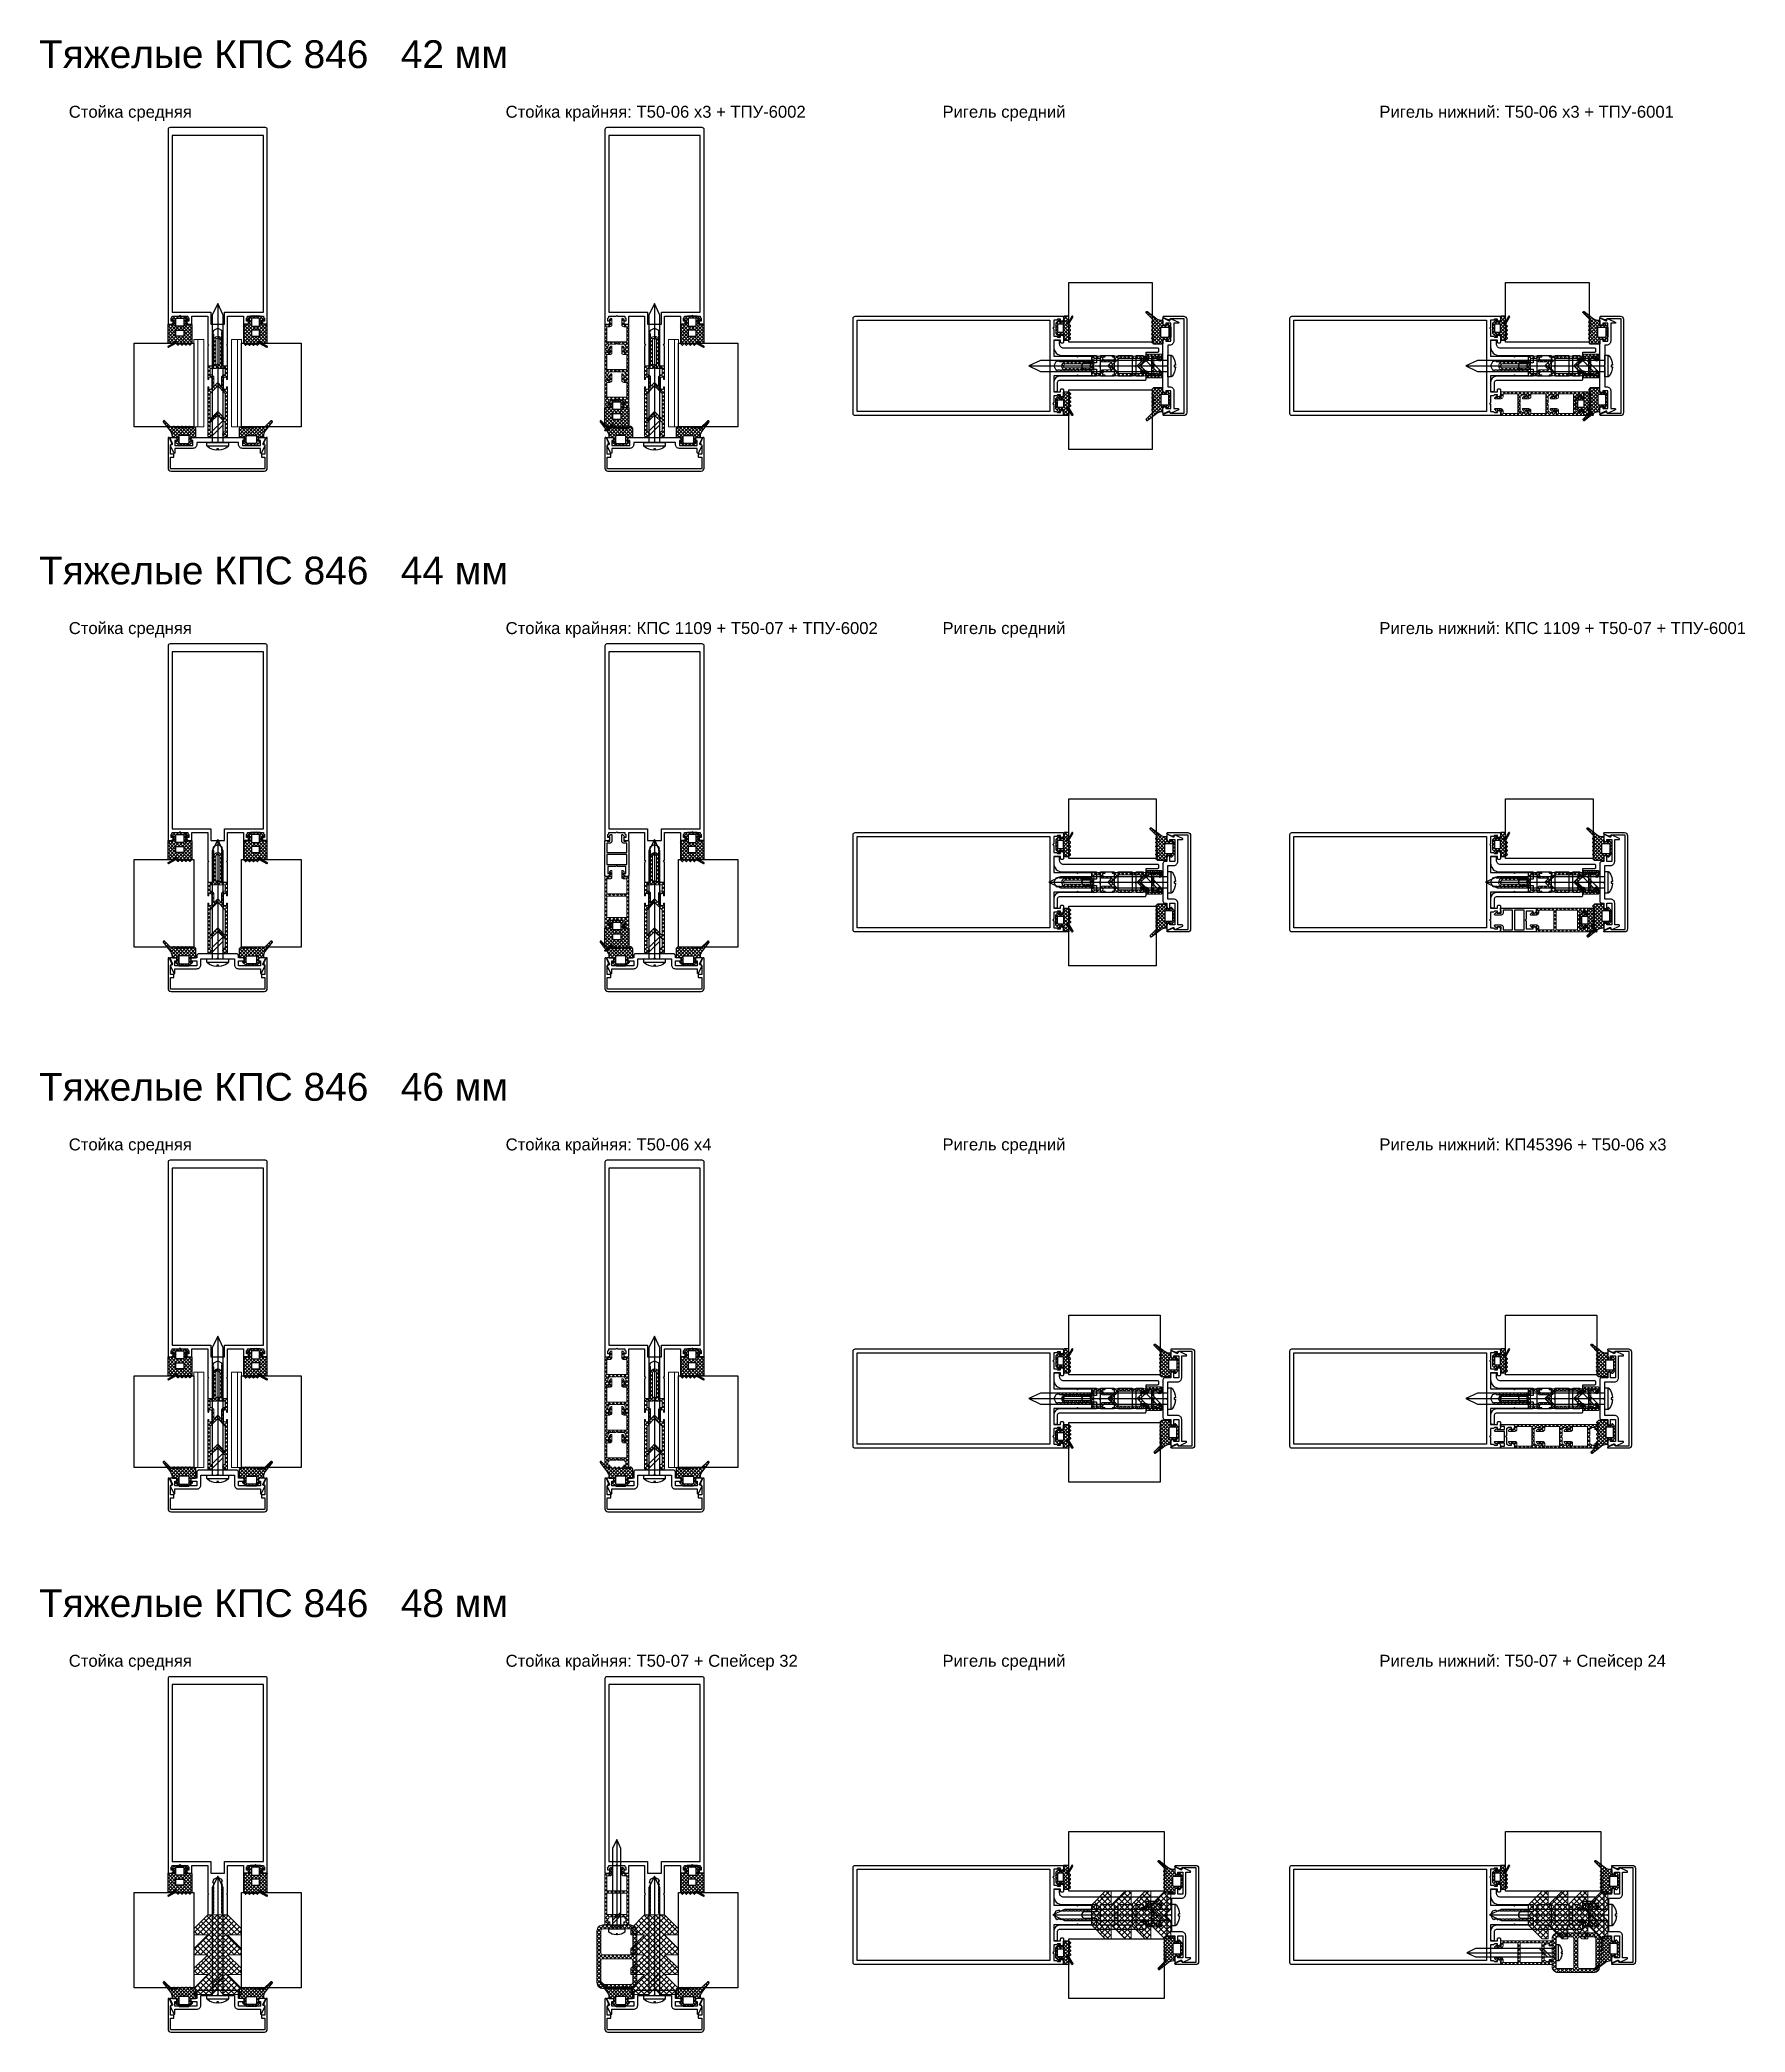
# Model space of a CAD drawing. Header units: millimetres. Extents: x 1744 to 18744, y -2272 to 2782.
# Drawn here: x 15725 to 16584, y 1490 to 2494 of the extents above; entities that cross this region are included whole.
import ezdxf

# ---------------------------------------------------------------- set-up
doc = ezdxf.new("R2010")
doc.units = ezdxf.units.MM
doc.layers.add('Steklopaket', color=5, linetype='Continuous')
doc.layers.add('подписи', color=7, linetype='Continuous')
for name, color, linetype, lineweight in [('Подкладки', 1, 'Continuous', 20), ('Уплотнители', 1, 'Continuous', 20), ('Штриховка', 1, 'Continuous', 5)]:
    doc.layers.add(name, color=color, linetype=linetype, lineweight=lineweight)
doc.styles.get("Standard").update_dxf_attribs({"font": 'arial.ttf'})

msp = doc.modelspace()

# ---------------------------------------------------------------- texts
at = {"layer": 'подписи'}
for s, height, p in [('Тяжелые КПС 846   42 мм', 14, (15724.497, 2479.36)), ('Стойка средняя', 6, (15739.497, 2454.36)), ('Стойка крайняя: Т50-06 x3 + ТПУ-6002', 6, (15959.497, 2454.36)), ('Ригель средний', 6, (16179.497, 2454.36)), ('Ригель нижний: Т50-06 x3 + ТПУ-6001', 6, (16399.497, 2454.36)), ('Тяжелые КПС 846   44 мм', 14, (15724.497, 2219.36)), ('Стойка средняя', 6, (15739.497, 2194.36)), ('Стойка крайняя: КПС 1109 + Т50-07 + ТПУ-6002', 6, (15959.497, 2194.36)), ('Ригель средний', 6, (16179.497, 2194.36)), ('Ригель нижний: КПС 1109 + Т50-07 + ТПУ-6001', 6, (16399.497, 2194.36)), ('Тяжелые КПС 846   46 мм', 14, (15724.497, 1959.36)), ('Стойка средняя', 6, (15739.497, 1934.36)), ('Стойка крайняя: Т50-06 x4', 6, (15959.497, 1934.36)), ('Ригель средний', 6, (16179.497, 1934.36)), ('Ригель нижний: КП45396 + Т50-06 x3', 6, (16399.497, 1934.36)), ('Тяжелые КПС 846   48 мм', 14, (15724.497, 1699.36)), ('Стойка средняя', 6, (15739.497, 1674.36)), ('Стойка крайняя: Т50-07 + Спейсер 32', 6, (15959.497, 1674.36)), ('Ригель средний', 6, (16179.497, 1674.36)), ('Ригель нижний: Т50-07 + Спейсер 24', 6, (16399.497, 1674.36))]:
    msp.add_text(s, height=height, dxfattribs=at).set_placement(p)

# ---------------------------------------------------------------- blocks, each defined once
blk = doc.blocks.new('КП45548')
at = {"color": 146, "true_color": 0x105689}
blk.add_lwpolyline([(-25, 21.5, 0.414214), (-24.5, 21), (-23.6, 21, 0.116434), (-23.4, 21), (-22.7, 21.4, 0.284079), (-22.5, 21.7), (-22.5, 22.2, 0.414214), (-22.8, 22.5), (-23.5, 22.5), (-23.5, 24), (-23.1, 24.4, 0.198912), (-23, 24.6), (-23, 25), (-19.4, 25, 0.284079), (-19.2, 25.2), (-19, 25.5), (-18.8, 25.2, 0.284079), (-18.6, 25), (-15, 25), (-15, 24.6, 0.198912), (-14.9, 24.4), (-14.5, 24), (-14.5, 22.5), (-15.2, 22.5, 0.414214), (-15.5, 22.2), (-15.5, 21.7, 0.284079), (-15.3, 21.4), (-14.6, 21, 0.116434), (-14.4, 21), (-13.5, 21, 0.414214), (-13, 21.5), (-13, 25), (-5, 25), (-5, 11.1, 0.198912), (-4.9, 10.9), (-4.5, 10.5), (-4.9, 10.1, 0.198912), (-5, 9.9), (-5, 0.5, 0.414214), (-4.5, 0), (-3.1, 0, 0.198912), (-2.9, 0.1), (-2.1, 0.9, 0.198912), (-2, 1.1), (-2, 1.5, 0.284079), (-2.2, 1.7), (-2.5, 1.9), (-2.2, 2.1, 0.284079), (-2, 2.3), (-2, 3.3, 0.284079), (-2.2, 3.5), (-2.5, 3.7), (-2.2, 3.9, 0.284079), (-2, 4.1), (-2, 5.1, 0.284079), (-2.2, 5.3), (-2.5, 5.5), (-2.2, 5.7, 0.284079), (-2, 5.9), (-2, 6.9, 0.284079), (-2.2, 7.1), (-2.5, 7.3), (-2.2, 7.5, 0.284079), (-2, 7.7), (-2, 8.7, 0.284079), (-2.2, 8.9), (-2.5, 9.1), (-2.2, 9.3, 0.284079), (-2, 9.5), (-2, 10.5, 0.284079), (-2.2, 10.7), (-2.5, 10.9), (-2.2, 11.1, 0.284079), (-2, 11.3), (-2, 12.3, 0.284079), (-2.2, 12.5), (-2.5, 12.7), (-2.2, 12.9, 0.284079), (-2, 13.1), (-2, 14.1, 0.284079), (-2.2, 14.3), (-2.5, 14.5), (-2.2, 14.7, 0.284079), (-2, 14.9), (-2, 15.9, 0.284079), (-2.2, 16.1), (-2.5, 16.3), (-2, 18), (0, 19), (2, 18), (2, 17.6, 0.284079), (2.2, 17.4), (2.5, 17.2), (2.2, 17, 0.284079), (2, 16.8), (2, 15.8, 0.284079), (2.2, 15.6), (2.5, 15.4), (2.2, 15.2, 0.284079), (2, 15), (2, 14, 0.284079), (2.2, 13.8), (2.5, 13.6), (2.2, 13.4, 0.284079), (2, 13.2), (2, 12.2, 0.284079), (2.2, 12), (2.5, 11.8), (2.2, 11.6, 0.284079), (2, 11.4), (2, 10.4, 0.284079), (2.2, 10.2), (2.5, 10), (2.2, 9.8, 0.284079), (2, 9.6), (2, 8.6, 0.284079), (2.2, 8.4), (2.5, 8.2), (2.2, 8, 0.284079), (2, 7.8), (2, 6.8, 0.284079), (2.2, 6.6), (2.5, 6.4), (2.2, 6.2, 0.284079), (2, 6), (2, 5, 0.284079), (2.2, 4.8), (2.5, 4.6), (2.2, 4.4, 0.284079), (2, 4.2), (2, 3.2, 0.284079), (2.2, 3), (2.5, 2.8), (2.2, 2.6, 0.284079), (2, 2.4), (2, 1.1, 0.198912), (2.1, 0.9), (2.9, 0.1, 0.198912), (3.1, 0), (4.5, 0, 0.414214), (5, 0.5), (5, 9.9, 0.198912), (4.9, 10.1), (4.5, 10.5), (4.9, 10.9, 0.198912), (5, 11.1), (5, 25), (13, 25), (13, 21.5, 0.414214), (13.5, 21), (14.4, 21, 0.116434), (14.6, 21), (15.3, 21.4, 0.284079), (15.5, 21.7), (15.5, 22.2, 0.414214), (15.2, 22.5), (14.5, 22.5), (14.5, 24), (14.9, 24.4, 0.198912), (15, 24.6), (15, 25), (18.6, 25, 0.284079), (18.8, 25.2), (19, 25.5), (19.2, 25.2, 0.284079), (19.4, 25), (23, 25), (23, 24.6, 0.198912), (23.1, 24.4), (23.5, 24), (23.5, 22.5), (22.8, 22.5, 0.414214), (22.5, 22.2), (22.5, 21.7, 0.284079), (22.7, 21.4), (23.4, 21, 0.116434), (23.6, 21), (24.5, 21, 0.414214), (25, 21.5), (25, 119, 0.414214), (24, 120), (-24, 120, 0.414214), (-25, 119)], format="xyb", close=True, dxfattribs=at)
blk.add_lwpolyline([(-3.5, 27), (-3.5, 21), (3.5, 21), (3.5, 27), (23, 27), (23, 116), (-23, 116), (-23, 27)], close=True, dxfattribs=at)
blk = doc.blocks.new('ТПУ-6002')
at = {"true_color": 0xafd9aa}
h = blk.add_hatch(dxfattribs=at)
h.set_pattern_fill('ANSI37', color=9, scale=10, angle=180, style=0)
h.set_pattern_definition([(225, (359.6389, 110.4286), (0.8838835, -0.8838835), []), (315, (359.6389, 110.4286), (0.8838835, 0.8838835), [])])
edge = h.paths.add_edge_path(flags=16)
edge.add_line((1.8, -1), (-1.8, -1))
edge.add_arc((-1.8, -1.2), 0.25, 90, 180)
edge.add_line((-2, -1.2), (-2, -4.8))
edge.add_arc((-1.8, -4.8), 0.25, 180, 270)
edge.add_line((-1.8, -5), (1.8, -5))
edge.add_arc((1.8, -4.8), 0.25, 270, 360)
edge.add_line((2, -4.8), (2, -1.2))
edge.add_arc((1.8, -1.2), 0.25, 0, 90)
edge = h.paths.add_edge_path()
edge.add_line((2.4, -12.7), (4, -13.6))
edge.add_arc((4.2, -13.4), 0.25, 241.5196, 270)
edge.add_line((4.2, -13.6), (5.8, -13.6))
edge.add_arc((5.8, -13.3), 0.25, 270, 360)
edge.add_line((6, -13.3), (6, -4.2))
edge.add_arc((5.8, -4.2), 0.25, 0, 90)
edge.add_line((5.8, -4), (3.2, -4))
edge.add_arc((3.2, -3.8), 0.25, 180, 270, ccw=False)
edge.add_line((3, -3.8), (3, -2.2))
edge.add_arc((3.2, -2.2), 0.25, 90, 180, ccw=False)
edge.add_line((3.2, -2), (3.9, -2))
edge.add_arc((3.9, -1.7), 0.25, 270, 405.0646)
edge.add_line((4.1, -1.6), (2.6, -0.1))
edge.add_arc((2.4, -0.2), 0.25, 45.0646, 90)
edge.add_line((2.4, 0), (-2.4, 0))
edge.add_arc((-2.4, -0.3), 0.25, 90, 134.9354)
edge.add_line((-2.6, -0.1), (-4.1, -1.6))
edge.add_arc((-3.9, -1.7), 0.25, 134.9354, 270)
edge.add_line((-3.9, -2), (-3.2, -2))
edge.add_arc((-3.2, -2.2), 0.25, 0, 90, ccw=False)
edge.add_line((-3, -2.2), (-3, -3.8))
edge.add_arc((-3.2, -3.8), 0.25, -90, 0, ccw=False)
edge.add_line((-3.2, -4), (-5.8, -4))
edge.add_arc((-5.8, -4.2), 0.25, 90, 180)
edge.add_line((-6, -4.2), (-6, -13.5))
edge.add_arc((-5.7, -13.5), 0.25, 180, 225)
edge.add_line((-5.9, -13.7), (-5.2, -14.4))
edge.add_arc((-5, -14.2), 0.25, 225, 315)
edge.add_line((-4.8, -14.4), (-4.2, -13.8))
edge.add_arc((-4, -14), 0.25, 45, 135, ccw=False)
edge.add_line((-3.8, -13.8), (-3.2, -14.4))
edge.add_arc((-3, -14.2), 0.25, 225, 315)
edge.add_line((-2.8, -14.4), (-2.2, -13.8))
edge.add_arc((-2, -14), 0.25, 45, 135, ccw=False)
edge.add_line((-1.8, -13.8), (-1.2, -14.4))
edge.add_arc((-1, -14.2), 0.25, 225, 315)
edge.add_line((-0.8, -14.4), (-0.2, -13.8))
edge.add_arc((0, -14), 0.25, 45, 135, ccw=False)
edge.add_line((0.2, -13.8), (0.8, -14.4))
edge.add_arc((1, -14.2), 0.25, 225, 315)
edge.add_line((1.2, -14.4), (1.9, -13.7))
edge.add_arc((2, -13.9), 0.25, 61.5196, 135, ccw=False)
edge.add_line((2.2, -13.7), (5.6, -15.6))
edge.add_arc((5.7, -15.3), 0.25, 241.5196, 421.5196)
edge.add_line((5.9, -15.1), (2.1, -13.1))
edge.add_arc((2.3, -12.9), 0.25, 61.5196, 241.5196, ccw=False)
edge = h.paths.add_edge_path(flags=16)
edge.add_line((1.8, -7), (-1.8, -7))
edge.add_arc((-1.8, -7.2), 0.25, 90, 180)
edge.add_line((-2, -7.2), (-2, -9.8))
edge.add_arc((-1.8, -9.8), 0.25, 180, 270)
edge.add_line((-1.8, -10), (1.8, -10))
edge.add_arc((1.8, -9.8), 0.25, 270, 360)
edge.add_line((2, -9.8), (2, -7.2))
edge.add_arc((1.8, -7.2), 0.25, 0, 90)
at = {"color": 9, "true_color": 0xafd9aa}
for points in [[(2.4, -12.7), (4, -13.6, 0.124913), (4.2, -13.6), (5.8, -13.6, 0.414214), (6, -13.3), (6, -4.2, 0.414214), (5.8, -4), (3.2, -4, -0.414214), (3, -3.8), (3, -2.2, -0.414214), (3.2, -2), (3.9, -2, 0.668587), (4.1, -1.6), (2.6, -0.1, 0.198619), (2.4, 0), (-2.4, 0, 0.198619), (-2.6, -0.1), (-4.1, -1.6, 0.668587), (-3.9, -2), (-3.2, -2, -0.414214), (-3, -2.2), (-3, -3.8, -0.414214), (-3.2, -4), (-5.8, -4, 0.414214), (-6, -4.2), (-6, -13.5, 0.198912), (-5.9, -13.7), (-5.2, -14.4, 0.414214), (-4.8, -14.4), (-4.2, -13.8, -0.414214), (-3.8, -13.8), (-3.2, -14.4, 0.414214), (-2.8, -14.4), (-2.2, -13.8, -0.414214), (-1.8, -13.8), (-1.2, -14.4, 0.414214), (-0.8, -14.4), (-0.2, -13.8, -0.414214), (0.2, -13.8), (0.8, -14.4, 0.414214), (1.2, -14.4), (1.9, -13.7, -0.332076), (2.2, -13.7), (5.6, -15.6, 1), (5.9, -15.1), (2.1, -13.1, -1)], [(1.8, -1), (-1.8, -1, 0.414214), (-2, -1.2), (-2, -4.8, 0.414214), (-1.8, -5), (1.8, -5, 0.414214), (2, -4.8), (2, -1.2, 0.414214)], [(1.8, -7), (-1.8, -7, 0.414214), (-2, -7.2), (-2, -9.8, 0.414214), (-1.8, -10), (1.8, -10, 0.414214), (2, -9.8), (2, -7.2, 0.414214)]]:
    blk.add_lwpolyline(points, format="xyb", close=True, dxfattribs=at)
blk = doc.blocks.new('КП45313-2')
blk.add_lwpolyline([(-12.4, -2.6, -0.116434), (-12.6, -2.6), (-13.3, -2.2, -0.284079), (-13.5, -1.9), (-13.5, -1.4, -0.414214), (-13.2, -1.1), (-12.5, -1.1), (-12.5, 1.4), (-21.5, 1.4), (-21.5, -1.1), (-20.8, -1.1, -0.414214), (-20.5, -1.4), (-20.5, -1.9, -0.284079), (-20.7, -2.2), (-21.4, -2.6, -0.116434), (-21.6, -2.6), (-23.7, -2.6, -0.548619), (-24, -2.2), (-22.7, 0.5, 0.414214), (-22.9, 0.9), (-23.6, 1.2, -0.414214), (-23.8, 1.6), (-22.1, 5.2, -0.291473), (-21.8, 5.4), (-21.8, 5.4, -0.414214), (-21.5, 5.1), (-21.5, 2.9), (-12.5, 2.9, -0.414214), (-10.5, 0.9), (-10.5, -0.1), (-0.4, -0.1, -0.284079), (-0.2, -0.3), (0, -0.6), (0.2, -0.3, -0.284079), (0.4, -0.1), (10.5, -0.1), (10.5, 0.9, -0.414214), (12.5, 2.9), (21.5, 2.9), (21.5, 5.1, -0.414214), (21.8, 5.4), (21.8, 5.4, -0.291473), (22.1, 5.2), (23.8, 1.6, -0.414214), (23.6, 1.2), (22.9, 0.9, 0.414214), (22.7, 0.5), (24, -2.2, -0.548619), (23.7, -2.6), (21.6, -2.6, -0.116434), (21.4, -2.6), (20.7, -2.2, -0.284079), (20.5, -1.9), (20.5, -1.4, -0.414214), (20.8, -1.1), (21.5, -1.1), (21.5, 1.4), (12.5, 1.4), (12.5, -1.1), (13.2, -1.1, -0.414214), (13.5, -1.4), (13.5, -1.9, -0.284079), (13.3, -2.2), (12.6, -2.6, -0.116434), (12.4, -2.6)], format="xyb", close=True)
blk = doc.blocks.new('ТПУ-007ММ')
at = {"true_color": 0xafd9aa}
h = blk.add_hatch(dxfattribs=at)
h.set_pattern_fill('ANSI37', color=9, scale=10, angle=180, style=0)
h.set_pattern_definition([(225, (-3851.0623, 2334.4012), (0.88388348, -0.88388348), []), (315, (-3851.0623, 2334.4012), (0.88388348, 0.88388348), [])])
edge = h.paths.add_edge_path(flags=16)
edge.add_line((2.1, -1), (-2.1, -1))
edge.add_arc((-2.1, -1.5), 0.5, 90, 180)
edge.add_line((-2.6, -1.5), (-2.6, -4.5))
edge.add_arc((-2.1, -4.5), 0.5, 180, 270)
edge.add_line((-2.1, -5), (2.1, -5))
edge.add_arc((2.1, -4.5), 0.5, 270, 360)
edge.add_line((2.6, -4.5), (2.6, -1.5))
edge.add_arc((2.1, -1.5), 0.5, 0, 90)
edge = h.paths.add_edge_path()
edge.add_arc((-3.8, -2.2), 0.25, 0, 90, ccw=False)
edge.add_line((-3.6, -2.2), (-3.6, -3.8))
edge.add_arc((-3.8, -3.8), 0.25, -90, 0, ccw=False)
edge.add_line((-3.8, -4), (-5.8, -4))
edge.add_arc((-5.8, -4.2), 0.25, 90, 180)
edge.add_line((-6, -4.2), (-6, -8.6))
edge.add_arc((-5.8, -8.6), 0.2, 180, 225)
edge.add_line((-5.9, -8.8), (-5.2, -9.5))
edge.add_arc((-5, -9.3), 0.25, 225, 315)
edge.add_line((-4.8, -9.5), (-4.2, -8.9))
edge.add_arc((-4, -9.1), 0.25, 45, 135, ccw=False)
edge.add_line((-3.8, -8.9), (-3.2, -9.5))
edge.add_arc((-3, -9.3), 0.25, 225, 315)
edge.add_line((-2.8, -9.5), (-2.2, -8.9))
edge.add_arc((-2, -9.1), 0.25, 45, 135, ccw=False)
edge.add_line((-1.8, -8.9), (-1.2, -9.5))
edge.add_arc((-1, -9.3), 0.25, 225, 315)
edge.add_line((-0.8, -9.5), (-0.2, -8.9))
edge.add_arc((0, -9.1), 0.25, 45, 135, ccw=False)
edge.add_line((0.2, -8.9), (0.8, -9.5))
edge.add_arc((1, -9.3), 0.25, 225, 315)
edge.add_line((1.2, -9.5), (1.8, -8.9))
edge.add_arc((2, -9.1), 0.25, 45, 135, ccw=False)
edge.add_line((2.2, -8.9), (2.8, -9.5))
edge.add_arc((3, -9.3), 0.25, 225, 315)
edge.add_line((3.2, -9.5), (3.8, -8.9))
edge.add_arc((4, -9.1), 0.25, 45, 135, ccw=False)
edge.add_line((4.2, -8.9), (4.8, -9.5))
edge.add_arc((5, -9.3), 0.25, 225, 315)
edge.add_line((5.2, -9.5), (5.8, -8.9))
edge.add_arc((6, -9.1), 0.25, 45, 135, ccw=False)
edge.add_line((6.2, -8.9), (9.8, -12.4))
edge.add_arc((10, -12.2), 0.25, 225, 315)
edge.add_line((10.2, -12.4), (10.4, -12.2))
edge.add_arc((10.2, -12), 0.25, 315, 380.2249)
edge.add_line((10.4, -11.9), (6.8, -7.1))
edge.add_arc((10, -4.7), 4, 180, 216.7605, ccw=False)
edge.add_line((6, -4.7), (6, -4.3))
edge.add_arc((5.7, -4.3), 0.3, 360, 450)
edge.add_line((5.7, -4), (3.9, -4))
edge.add_arc((3.9, -3.8), 0.25, 180, 270, ccw=False)
edge.add_line((3.6, -3.8), (3.6, -2.2))
edge.add_arc((3.9, -2.2), 0.25, 90, 180, ccw=False)
edge.add_line((3.9, -2), (4.1, -2))
edge.add_arc((4.1, -1.7), 0.25, 270, 405.0646)
edge.add_line((4.3, -1.6), (2.6, -0.1))
edge.add_arc((2.4, -0.2), 0.25, 45.0646, 90)
edge.add_line((2.4, 0), (-2.4, 0))
edge.add_arc((-2.4, -0.2), 0.25, 90, 134.9354)
edge.add_line((-2.6, -0.1), (-4.3, -1.6))
edge.add_arc((-4.1, -1.7), 0.25, 134.9354, 270)
edge.add_line((-4.1, -2), (-3.8, -2))
at = {"color": 9, "true_color": 0xafd9aa}
for points in [[(-3.8, -2, -0.414214), (-3.6, -2.2), (-3.6, -3.8, -0.414214), (-3.8, -4), (-5.8, -4, 0.414214), (-6, -4.2), (-6, -8.6, 0.198912), (-5.9, -8.8), (-5.2, -9.5, 0.414214), (-4.8, -9.5), (-4.2, -8.9, -0.414214), (-3.8, -8.9), (-3.2, -9.5, 0.414214), (-2.8, -9.5), (-2.2, -8.9, -0.414214), (-1.8, -8.9), (-1.2, -9.5, 0.414214), (-0.8, -9.5), (-0.2, -8.9, -0.414214), (0.2, -8.9), (0.8, -9.5, 0.414214), (1.2, -9.5), (1.8, -8.9, -0.414214), (2.2, -8.9), (2.8, -9.5, 0.414214), (3.2, -9.5), (3.8, -8.9, -0.414214), (4.2, -8.9), (4.8, -9.5, 0.414214), (5.2, -9.5), (5.8, -8.9, -0.414214), (6.2, -8.9), (9.8, -12.4, 0.414214), (10.2, -12.4), (10.4, -12.2, 0.292538), (10.4, -11.9), (6.8, -7.1, -0.161788), (6, -4.7), (6, -4.3, 0.414214), (5.7, -4), (3.9, -4, -0.414214), (3.6, -3.8), (3.6, -2.2, -0.414214), (3.9, -2), (4.1, -2, 0.668587), (4.3, -1.6), (2.6, -0.1, 0.198619), (2.4, 0), (-2.4, 0, 0.198619), (-2.6, -0.1), (-4.3, -1.6, 0.668587), (-4.1, -2)], [(2.1, -1), (-2.1, -1, 0.414214), (-2.6, -1.5), (-2.6, -4.5, 0.414214), (-2.1, -5), (2.1, -5, 0.414214), (2.6, -4.5), (2.6, -1.5, 0.414214)]]:
    blk.add_lwpolyline(points, format="xyb", close=True, dxfattribs=at)
blk = doc.blocks.new('КП45310')
at = {"color": 0}
blk.add_lwpolyline([(23.8, -4.3), (23.8, -8.8, -0.279739), (23.5, -9.3, 0.401559), (23.2, -10.2), (24.2, -12.5, 0.802585), (25, -12.4), (25, 2.7, 0.414214), (23.5, 4.2), (-23.5, 4.2, 0.414214), (-25, 2.7), (-25, -12.4, 0.802585), (-24.2, -12.5), (-23.2, -10.2, 0.401559), (-23.5, -9.3, -0.279739), (-23.8, -8.8), (-23.8, -4.3), (-22.3, -4.3, 0.414214), (-22, -4), (-22, -3.1, 0.414214), (-22.3, -2.8), (-23.8, -2.8), (-23.8, 2.7, -0.414214), (-23.5, 3), (23.5, 3, -0.414214), (23.8, 2.7), (23.8, -2.8), (22.3, -2.8, 0.414214), (22, -3.1), (22, -4, 0.414214), (22.3, -4.3)], format="xyb", close=True, dxfattribs=at)
blk = doc.blocks.new('ВС 5.5х70 А2 DIN7504-K')
for p, q in [((0, 0), (0, -70)), ((-5.4, -71.7), (5.4, -71.7))]:
    blk.add_line(p, q)
for points in [[(2.7, -70), (2.7, -5.9), (0, 0), (-2.8, -5.9), (-2.8, -70)], [(-2.8, -66.7), (2.7, -61.2), (2.7, -58.9), (-2.8, -64.4)]]:
    blk.add_lwpolyline(points, close=True)
blk.add_lwpolyline([(-0.4, -73.9, -0.161849), (-5.2, -72.1, -0.223888), (-5.4, -71.7), (-5.4, -70), (5.4, -70), (5.4, -71.7, -0.223888), (5.2, -72.1, -0.161849), (0.4, -73.9), (0.4, -73.2), (-0.4, -73.2)], format="xyb", close=True)
blk = doc.blocks.new('Т50-09')
at = {"layer": 'Штриховка', "lineweight": 5, "true_color": 0xf8991e}
h = blk.add_hatch(dxfattribs=at)
h.set_pattern_fill('ANSI37', color=30, scale=11.2, angle=90, style=0)
h.set_pattern_definition([(135, (-7178.6142, 4044.2835), (-0.9899495, -0.9899495), []), (225, (-7178.6142, 4044.2835), (0.9899495, -0.9899495), [])])
edge = h.paths.add_edge_path()
edge.add_arc((-19.7, 4.8), 0.2, 90, 180)
edge.add_line((-19.9, 4.8), (-19.9, 4.7))
edge.add_arc((-19.7, 4.7), 0.2, 180, 270)
edge.add_line((-19.7, 4.5), (-18.7, 4.5))
edge.add_line((-18.7, 4.5), (-18.7, 3.4))
edge.add_line((-18.7, 3.4), (-19.1, 3))
edge.add_line((-19.1, 3), (-24.3, 3))
edge.add_line((-24.3, 3), (-24.7, 3.4))
edge.add_line((-24.7, 3.4), (-24.7, 4.5))
edge.add_line((-24.7, 4.5), (-23.7, 4.5))
edge.add_arc((-23.7, 4.7), 0.2, 270, 360)
edge.add_line((-23.5, 4.7), (-23.5, 4.8))
edge.add_arc((-23.7, 4.8), 0.2, 0, 90)
edge.add_line((-23.7, 5), (-48.2, 5))
edge.add_arc((-48.2, 4.7), 0.3, 90, 180)
edge.add_line((-48.5, 4.7), (-48.5, 3.8))
edge.add_arc((-47.3, 3.8), 1.25, 180, 350.7182)
edge.add_arc((-45.7, 3.5), 0.3, 90, 170.7182, ccw=False)
edge.add_line((-45.7, 3.8), (-41.5, 3.8))
edge.add_line((-41.5, 3.8), (-37.7, 0))
edge.add_line((-37.7, 0), (-41.5, -3.8))
edge.add_line((-41.5, -3.8), (-45.7, -3.8))
edge.add_arc((-45.7, -3.5), 0.3, 189.2818, 270, ccw=False)
edge.add_arc((-47.3, -3.7), 1.25, 9.2818, 180)
edge.add_line((-48.5, -3.8), (-48.5, -4.7))
edge.add_arc((-48.2, -4.7), 0.3, 180, 270)
edge.add_line((-48.2, -5), (-23.7, -5))
edge.add_arc((-23.7, -4.8), 0.2, 270, 360)
edge.add_line((-23.5, -4.8), (-23.5, -4.7))
edge.add_arc((-23.7, -4.7), 0.2, 0, 90)
edge.add_line((-23.7, -4.5), (-24.7, -4.5))
edge.add_line((-24.7, -4.5), (-24.7, -3.4))
edge.add_line((-24.7, -3.4), (-24.3, -3))
edge.add_line((-24.3, -3), (-19.1, -3))
edge.add_line((-19.1, -3), (-18.7, -3.4))
edge.add_line((-18.7, -3.4), (-18.7, -4.5))
edge.add_line((-18.7, -4.5), (-19.7, -4.5))
edge.add_arc((-19.7, -4.7), 0.2, 90, 180)
edge.add_line((-19.9, -4.7), (-19.9, -4.8))
edge.add_arc((-19.7, -4.8), 0.2, 180, 270)
edge.add_line((-19.7, -5), (-13.3, -5))
edge.add_arc((-13.3, -4.7), 0.3, 270, 360)
edge.add_line((-13, -4.7), (-13, -2.3))
edge.add_arc((-12.7, -2.3), 0.3, 90, 180, ccw=False)
edge.add_line((-12.7, -2), (-6.2, -2))
edge.add_arc((-6, -2), 0.2, 180, 360)
edge.add_line((-5.8, -2), (0, -2))
edge.add_arc((0, 0), 2, 270, 450)
edge.add_line((0, 2), (-5.8, 2))
edge.add_arc((-6, 2), 0.2, 0, 180)
edge.add_line((-6.2, 2), (-12.7, 2))
edge.add_arc((-12.7, 2.3), 0.3, 180, 270, ccw=False)
edge.add_line((-13, 2.3), (-13, 4.7))
edge.add_arc((-13.3, 4.7), 0.3, 0, 90)
edge.add_line((-13.3, 5), (-19.7, 5))
edge = h.paths.add_edge_path(flags=16)
edge.add_line((-14.2, 3.8), (-17.4, 3.8))
edge.add_line((-17.4, 3.8), (-17.4, 3.1))
edge.add_arc((-17.7, 3.1), 0.3, 315, 360, ccw=False)
edge.add_line((-17.5, 2.9), (-18.3, 2.1))
edge.add_arc((-18.5, 2.3), 0.3, 270, 315, ccw=False)
edge.add_line((-18.5, 2), (-23.3, 2))
edge.add_line((-23.3, 2), (-21.3, 0))
edge.add_line((-21.3, 0), (-23.3, -2))
edge.add_line((-23.3, -2), (-18.5, -2))
edge.add_arc((-18.5, -2.3), 0.3, 45, 90, ccw=False)
edge.add_line((-18.3, -2.1), (-17.5, -2.9))
edge.add_arc((-17.7, -3.1), 0.3, 0, 45, ccw=False)
edge.add_line((-17.4, -3.1), (-17.4, -3.8))
edge.add_line((-17.4, -3.8), (-14.2, -3.8))
edge.add_line((-14.2, -3.8), (-14.2, -0.8))
edge.add_line((-14.2, -0.8), (-13.4, 0))
edge.add_line((-13.4, 0), (-14.2, 0.8))
edge.add_line((-14.2, 0.8), (-14.2, 3.8))
edge = h.paths.add_edge_path(flags=16)
edge.add_line((-12, 0), (-13, -1))
edge.add_line((-13, -1), (0, -1))
edge.add_arc((0, 0), 1, 270, 450)
edge.add_line((0, 1), (-13, 1))
edge.add_line((-13, 1), (-12, 0))
h.paths.add_polyline_path([(-39.8, 3.8), (-36, 0), (-39.8, -3.8), (-26.8, -3.8), (-23, 0), (-26.8, 3.8)], flags=16)
at = {"layer": 'Уплотнители', "color": 30, "true_color": 0xf8991e}
for points in [[(-19.7, 5, 0.414214), (-19.9, 4.8), (-19.9, 4.7, 0.414214), (-19.7, 4.5), (-18.7, 4.5), (-18.7, 3.4), (-19.1, 3), (-24.3, 3), (-24.7, 3.4), (-24.7, 4.5), (-23.7, 4.5, 0.414214), (-23.5, 4.7), (-23.5, 4.8, 0.414214), (-23.7, 5), (-48.2, 5, 0.414214), (-48.5, 4.7), (-48.5, 3.8, 0.922113), (-46, 3.5, -0.367523), (-45.7, 3.8), (-41.5, 3.8), (-37.7, 0), (-41.5, -3.8), (-45.7, -3.8, -0.367523), (-46, -3.5, 0.922113), (-48.5, -3.8), (-48.5, -4.7, 0.414214), (-48.2, -5), (-23.7, -5, 0.414214), (-23.5, -4.8), (-23.5, -4.7, 0.414214), (-23.7, -4.5), (-24.7, -4.5), (-24.7, -3.4), (-24.3, -3), (-19.1, -3), (-18.7, -3.4), (-18.7, -4.5), (-19.7, -4.5, 0.414214), (-19.9, -4.7), (-19.9, -4.8, 0.414214), (-19.7, -5), (-13.3, -5, 0.414214), (-13, -4.7), (-13, -2.3, -0.414214), (-12.7, -2), (-6.2, -2, 1), (-5.8, -2), (0, -2, 1), (0, 2), (-5.8, 2, 1), (-6.2, 2), (-12.7, 2, -0.414214), (-13, 2.3), (-13, 4.7, 0.414214), (-13.3, 5)], [(-14.2, 3.8), (-17.4, 3.8), (-17.4, 3.1, -0.198912), (-17.5, 2.9), (-18.3, 2.1, -0.198912), (-18.5, 2), (-23.3, 2), (-21.3, 0), (-23.3, -2), (-18.5, -2, -0.198912), (-18.3, -2.1), (-17.5, -2.9, -0.198912), (-17.4, -3.1), (-17.4, -3.8), (-14.2, -3.8), (-14.2, -0.8), (-13.4, 0), (-14.2, 0.8)], [(-12, 0), (-13, -1), (0, -1, 1), (0, 1), (-13, 1), (-12, 0)]]:
    blk.add_lwpolyline(points, format="xyb", close=True, dxfattribs=at)
blk.add_lwpolyline([(-39.8, 3.8), (-36, 0), (-39.8, -3.8), (-26.8, -3.8), (-23, 0), (-26.8, 3.8)], close=True, dxfattribs=at)
blk = doc.blocks.new('Т50-06')
at = {"layer": 'Штриховка', "lineweight": 5}
h = blk.add_hatch(dxfattribs=at)
h.set_pattern_fill('ANSI37', color=256, scale=11.2, angle=90, style=0)
h.set_pattern_definition([(135, (-11417.5478, 3829.3933), (-0.9899495, -0.9899495), []), (225, (-11417.5478, 3829.3933), (0.9899495, -0.9899495), [])])
edge = h.paths.add_edge_path()
edge.add_line((2.8, 0), (3.2, -0.4))
edge.add_arc((3, -0.6), 0.3, 0, 45, ccw=False)
edge.add_line((3.3, -0.6), (3.3, -4))
edge.add_line((3.3, -4), (3.7, -4))
edge.add_arc((3.7, -4.3), 0.3, 45, 90, ccw=False)
edge.add_line((3.9, -4.1), (4.3, -4.5))
edge.add_line((4.3, -4.5), (5.8, -4.5))
edge.add_line((5.8, -4.5), (5.8, -3.8))
edge.add_arc((6.1, -3.8), 0.3, 90, 180, ccw=False)
edge.add_line((6.1, -3.5), (6.6, -3.5))
edge.add_arc((6.6, -3.8), 0.3, 26.5651, 90, ccw=False)
edge.add_line((6.9, -3.7), (7.3, -4.4))
edge.add_arc((7, -4.6), 0.3, 0, 26.5651, ccw=False)
edge.add_line((7.3, -4.6), (7.3, -6))
edge.add_line((7.3, -6), (-6.7, -6))
edge.add_line((-6.7, -6), (-6.7, -5.1))
edge.add_arc((-6.4, -5.1), 0.3, 90, 180, ccw=False)
edge.add_line((-6.4, -4.8), (-6.4, -3.5))
edge.add_line((-6.4, -3.5), (-8.3, -3.5))
edge.add_line((-8.3, -3.5), (-8.5, -3.7))
edge.add_arc((-8.7, -3.5), 0.3, 225, 315, ccw=False)
edge.add_line((-8.9, -3.7), (-9.6, -3))
edge.add_arc((-9.4, -2.8), 0.317, 90, 225, ccw=False)
edge.add_line((-9.4, -2.5), (-6.4, -2.5))
edge.add_arc((-6.4, -3.5), 1, 0, 90, ccw=False)
edge.add_line((-5.4, -3.5), (-5.4, -5))
edge.add_line((-5.4, -5), (2.1, -5))
edge.add_line((2.1, -5), (2.1, 5))
edge.add_line((2.1, 5), (-5.4, 5))
edge.add_line((-5.4, 5), (-5.4, 3.5))
edge.add_arc((-6.4, 3.5), 1, -90, 0, ccw=False)
edge.add_line((-6.4, 2.5), (-9.4, 2.5))
edge.add_arc((-9.4, 2.8), 0.317, 135, 270, ccw=False)
edge.add_line((-9.6, 3), (-8.9, 3.7))
edge.add_arc((-8.7, 3.5), 0.3, 45, 135, ccw=False)
edge.add_line((-8.5, 3.7), (-8.3, 3.5))
edge.add_line((-8.3, 3.5), (-6.4, 3.5))
edge.add_line((-6.4, 3.5), (-6.4, 4.8))
edge.add_arc((-6.4, 5.1), 0.3, 180, 270, ccw=False)
edge.add_line((-6.7, 5.1), (-6.7, 6))
edge.add_line((-6.7, 6), (7.3, 6))
edge.add_line((7.3, 6), (7.3, 4.6))
edge.add_arc((7, 4.6), 0.3, -26.5651, 0, ccw=False)
edge.add_line((7.3, 4.4), (6.9, 3.7))
edge.add_arc((6.6, 3.8), 0.3, 270, 333.4349, ccw=False)
edge.add_line((6.6, 3.5), (6.1, 3.5))
edge.add_arc((6.1, 3.8), 0.3, 180, 270, ccw=False)
edge.add_line((5.8, 3.8), (5.8, 4.5))
edge.add_line((5.8, 4.5), (4.3, 4.5))
edge.add_line((4.3, 4.5), (3.9, 4.1))
edge.add_arc((3.7, 4.3), 0.3, 270, 315, ccw=False)
edge.add_line((3.7, 4), (3.3, 4))
edge.add_line((3.3, 4), (3.3, 0.6))
edge.add_arc((3, 0.6), 0.3, 315, 360, ccw=False)
edge.add_line((3.2, 0.4), (2.8, 0))
at = {"layer": 'Уплотнители'}
blk.add_lwpolyline([(2.8, 0), (3.2, -0.4, -0.198912), (3.3, -0.6), (3.3, -4), (3.7, -4, -0.198912), (3.9, -4.1), (4.3, -4.5), (5.8, -4.5), (5.8, -3.8, -0.414214), (6.1, -3.5), (6.6, -3.5, -0.284079), (6.9, -3.7), (7.3, -4.4, -0.116434), (7.3, -4.6), (7.3, -6), (-6.7, -6), (-6.7, -5.1, -0.414214), (-6.4, -4.8), (-6.4, -3.5), (-8.3, -3.5), (-8.5, -3.7, -0.414214), (-8.9, -3.7), (-9.6, -3, -0.668179), (-9.4, -2.5), (-6.4, -2.5, -0.414214), (-5.4, -3.5), (-5.4, -5), (2.1, -5), (2.1, 5), (-5.4, 5), (-5.4, 3.5, -0.414214), (-6.4, 2.5), (-9.4, 2.5, -0.668179), (-9.6, 3), (-8.9, 3.7, -0.414214), (-8.5, 3.7), (-8.3, 3.5), (-6.4, 3.5), (-6.4, 4.8, -0.414214), (-6.7, 5.1), (-6.7, 6), (7.3, 6), (7.3, 4.6, -0.116434), (7.3, 4.4), (6.9, 3.7, -0.284079), (6.6, 3.5), (6.1, 3.5, -0.414214), (5.8, 3.8), (5.8, 4.5), (4.3, 4.5), (3.9, 4.1, -0.198912), (3.7, 4), (3.3, 4), (3.3, 0.6, -0.198912), (3.2, 0.4), (2.8, 0)], format="xyb", dxfattribs=at)
blk = doc.blocks.new('КП45550')
at = {"color": 217, "true_color": 0x93278f}
blk.add_lwpolyline([(-5, 6.4, -0.198912), (-4.9, 6.6), (-4.5, 7), (-4.9, 7.4, -0.198912), (-5, 7.6), (-5, 19), (-13, 19), (-13, 15.5), (-12, 15.5, -0.414214), (-11.5, 15), (-11.5, 14.5, -0.414214), (-12, 14), (-14.4, 14, -0.116434), (-14.6, 14), (-15.3, 14.4, -0.284079), (-15.5, 14.7), (-15.5, 15.2, -0.414214), (-15.2, 15.5), (-14.5, 15.5), (-14.5, 17), (-14.9, 17.4, -0.198912), (-15, 17.6), (-15, 19), (-18.6, 19, -0.284079), (-18.8, 19.2), (-19, 19.5), (-19.2, 19.2, -0.284079), (-19.4, 19), (-23, 19), (-23, 17.6, -0.198912), (-23.1, 17.4), (-23.5, 17), (-23.5, 15.5), (-22.8, 15.5, -0.414214), (-22.5, 15.2), (-22.5, 14.7, -0.284079), (-22.7, 14.4), (-23.4, 14, -0.116434), (-23.6, 14), (-24.5, 14, -0.414214), (-25, 14.5), (-25, 119, -0.414214), (-24, 120), (24, 120, -0.414214), (25, 119), (25, 14.5, -0.414214), (24.5, 14), (23.6, 14, -0.116434), (23.4, 14), (22.7, 14.4, -0.284079), (22.5, 14.7), (22.5, 15.2, -0.414214), (22.8, 15.5), (23.5, 15.5), (23.5, 17), (23.1, 17.4, -0.198912), (23, 17.6), (23, 19), (19.4, 19, -0.284079), (19.2, 19.2), (19, 19.5), (18.8, 19.2, -0.284079), (18.6, 19), (15, 19), (15, 17.6, -0.198912), (14.9, 17.4), (14.5, 17), (14.5, 15.5), (15.2, 15.5, -0.414214), (15.5, 15.2), (15.5, 14.7, -0.284079), (15.3, 14.4), (14.6, 14, -0.116434), (14.4, 14), (12, 14, -0.414214), (11.5, 14.5), (11.5, 15, -0.414214), (12, 15.5), (13, 15.5), (13, 19), (5, 19), (5, 7.6, -0.198912), (4.9, 7.4), (4.5, 7), (4.9, 6.6, -0.198912), (5, 6.4), (5, 0.5, -0.414214), (4.5, 0), (3.1, 0, -0.198912), (2.9, 0.1), (2.1, 0.9, -0.198912), (2, 1.1), (2, 1.5, -0.284079), (2.2, 1.7), (2.5, 1.9), (2.2, 2.1, -0.284079), (2, 2.3), (2, 3.3, -0.284079), (2.2, 3.5), (2.5, 3.7), (2.2, 3.9, -0.284079), (2, 4.1), (2, 5.1, -0.284079), (2.2, 5.3), (2.5, 5.5), (2.2, 5.7, -0.284079), (2, 5.9), (2, 6.9, -0.284079), (2.2, 7.1), (2.5, 7.3), (2.2, 7.5, -0.284079), (2, 7.7), (2, 8.7, -0.284079), (2.2, 8.9), (2.5, 9.1), (2.2, 9.3, -0.284079), (2, 9.5), (2, 10.5, -0.284079), (2.2, 10.7), (2.5, 10.9), (2.2, 11.1, -0.284079), (2, 11.3), (2, 12.3, -0.284079), (2.2, 12.5), (2.5, 12.7), (2.2, 12.9, -0.284079), (2, 13.1), (2, 14.1, -0.284079), (2.2, 14.3), (2.5, 14.5), (2.2, 14.7, -0.284079), (2, 14.9), (2, 15.9, -0.284079), (2.2, 16.1), (2.5, 16.3), (2, 18), (0, 19), (-2, 18), (-2, 17.6, -0.284079), (-2.2, 17.4), (-2.5, 17.2), (-2.2, 17, -0.284079), (-2, 16.8), (-2, 15.8, -0.284079), (-2.2, 15.6), (-2.5, 15.4), (-2.2, 15.2, -0.284079), (-2, 15), (-2, 14, -0.284079), (-2.2, 13.8), (-2.5, 13.6), (-2.2, 13.4, -0.284079), (-2, 13.2), (-2, 12.2, -0.284079), (-2.2, 12), (-2.5, 11.8), (-2.2, 11.6, -0.284079), (-2, 11.4), (-2, 10.4, -0.284079), (-2.2, 10.2), (-2.5, 10), (-2.2, 9.8, -0.284079), (-2, 9.6), (-2, 8.6, -0.284079), (-2.2, 8.4), (-2.5, 8.2), (-2.2, 8, -0.284079), (-2, 7.8), (-2, 6.8, -0.284079), (-2.2, 6.6), (-2.5, 6.4), (-2.2, 6.2, -0.284079), (-2, 6), (-2, 5, -0.284079), (-2.2, 4.8), (-2.5, 4.6), (-2.2, 4.4, -0.284079), (-2, 4.2), (-2, 3.2, -0.284079), (-2.2, 3), (-2.5, 2.8), (-2.2, 2.6, -0.284079), (-2, 2.4), (-2, 1.1, -0.198912), (-2.1, 0.9), (-2.9, 0.1, -0.198912), (-3.1, 0), (-4.5, 0, -0.414214), (-5, 0.5)], format="xyb", close=True, dxfattribs=at)
blk.add_lwpolyline([(23, 21), (-23, 21), (-23, 118), (23, 118)], close=True, dxfattribs=at)
blk = doc.blocks.new('ТПУ-6001')
at = {"true_color": 0xafd9aa}
h = blk.add_hatch(dxfattribs=at)
h.set_pattern_fill('ANSI37', color=9, scale=10, angle=180, style=0)
h.set_pattern_definition([(225, (-3851.2058, 2316.4733), (0.88388348, -0.88388348), []), (315, (-3851.2058, 2316.4733), (0.88388348, 0.88388348), [])])
edge = h.paths.add_edge_path(flags=16)
edge.add_line((1.8, -1), (-1.8, -1))
edge.add_arc((-1.8, -1.2), 0.25, 90, 180)
edge.add_line((-2, -1.2), (-2, -3.8))
edge.add_arc((-1.8, -3.8), 0.25, 180, 270)
edge.add_line((-1.8, -4), (1.8, -4))
edge.add_arc((1.8, -3.8), 0.25, 270, 360)
edge.add_line((2, -3.8), (2, -1.2))
edge.add_arc((1.8, -1.2), 0.25, 0, 90)
edge = h.paths.add_edge_path()
edge.add_line((2.4, -5.7), (4, -6.6))
edge.add_arc((4.2, -6.4), 0.25, 241.5196, 270)
edge.add_line((4.2, -6.6), (5.8, -6.6))
edge.add_arc((5.8, -6.4), 0.25, 270, 360)
edge.add_line((6, -6.4), (6, -4.2))
edge.add_arc((5.8, -4.2), 0.25, 0, 90)
edge.add_line((5.8, -4), (3.2, -4))
edge.add_arc((3.2, -3.8), 0.25, 180, 270, ccw=False)
edge.add_line((3, -3.8), (3, -2.2))
edge.add_arc((3.2, -2.2), 0.25, 90, 180, ccw=False)
edge.add_line((3.2, -2), (3.9, -2))
edge.add_arc((3.9, -1.8), 0.25, 270, 405.0646)
edge.add_line((4.1, -1.6), (2.6, -0.1))
edge.add_arc((2.4, -0.3), 0.25, 45.0646, 90)
edge.add_line((2.4, 0), (-2.4, 0))
edge.add_arc((-2.4, -0.3), 0.25, 90, 134.9354)
edge.add_line((-2.6, -0.1), (-4.1, -1.6))
edge.add_arc((-3.9, -1.8), 0.25, 134.9354, 270)
edge.add_line((-3.9, -2), (-3.2, -2))
edge.add_arc((-3.2, -2.2), 0.25, 0, 90, ccw=False)
edge.add_line((-3, -2.2), (-3, -3.8))
edge.add_arc((-3.2, -3.8), 0.25, -90, 0, ccw=False)
edge.add_line((-3.2, -4), (-5.8, -4))
edge.add_arc((-5.8, -4.2), 0.25, 90, 180)
edge.add_line((-6, -4.2), (-6, -6.5))
edge.add_arc((-5.7, -6.5), 0.25, 180, 225)
edge.add_line((-5.9, -6.7), (-5.2, -7.4))
edge.add_arc((-5, -7.2), 0.25, 225, 315)
edge.add_line((-4.8, -7.4), (-4.2, -6.8))
edge.add_arc((-4, -7), 0.25, 45, 135, ccw=False)
edge.add_line((-3.8, -6.8), (-3.2, -7.4))
edge.add_arc((-3, -7.2), 0.25, 225, 315)
edge.add_line((-2.8, -7.4), (-2.2, -6.8))
edge.add_arc((-2, -7), 0.25, 45, 135, ccw=False)
edge.add_line((-1.8, -6.8), (-1.2, -7.4))
edge.add_arc((-1, -7.2), 0.25, 225, 315)
edge.add_line((-0.8, -7.4), (-0.2, -6.8))
edge.add_arc((0, -7), 0.25, 45, 135, ccw=False)
edge.add_line((0.2, -6.8), (0.8, -7.4))
edge.add_arc((1, -7.2), 0.25, 225, 315)
edge.add_line((1.2, -7.4), (1.9, -6.7))
edge.add_arc((2, -6.9), 0.25, 61.5196, 135, ccw=False)
edge.add_line((2.2, -6.7), (5.6, -8.6))
edge.add_arc((5.7, -8.4), 0.25, 241.5196, 421.5196)
edge.add_line((5.9, -8.1), (2.1, -6.1))
edge.add_arc((2.3, -5.9), 0.25, 61.5196, 241.5196, ccw=False)
at = {"color": 9, "true_color": 0xafd9aa}
for points in [[(2.4, -5.7), (4, -6.6, 0.124913), (4.2, -6.6), (5.8, -6.6, 0.414214), (6, -6.4), (6, -4.2, 0.414214), (5.8, -4), (3.2, -4, -0.414214), (3, -3.8), (3, -2.2, -0.414214), (3.2, -2), (3.9, -2, 0.668587), (4.1, -1.6), (2.6, -0.1, 0.198619), (2.4, 0), (-2.4, 0, 0.198619), (-2.6, -0.1), (-4.1, -1.6, 0.668587), (-3.9, -2), (-3.2, -2, -0.414214), (-3, -2.2), (-3, -3.8, -0.414214), (-3.2, -4), (-5.8, -4, 0.414214), (-6, -4.2), (-6, -6.5, 0.198912), (-5.9, -6.7), (-5.2, -7.4, 0.414214), (-4.8, -7.4), (-4.2, -6.8, -0.414214), (-3.8, -6.8), (-3.2, -7.4, 0.414214), (-2.8, -7.4), (-2.2, -6.8, -0.414214), (-1.8, -6.8), (-1.2, -7.4, 0.414214), (-0.8, -7.4), (-0.2, -6.8, -0.414214), (0.2, -6.8), (0.8, -7.4, 0.414214), (1.2, -7.4), (1.9, -6.7, -0.332076), (2.2, -6.7), (5.6, -8.6, 1), (5.9, -8.1), (2.1, -6.1, -1)], [(1.8, -1), (-1.8, -1, 0.414214), (-2, -1.2), (-2, -3.8, 0.414214), (-1.8, -4), (1.8, -4, 0.414214), (2, -3.8), (2, -1.2, 0.414214)]]:
    blk.add_lwpolyline(points, format="xyb", close=True, dxfattribs=at)
blk = doc.blocks.new('КП45309')
at = {"color": 0}
blk.add_lwpolyline([(-23.5, 2.5), (23.5, 2.5, -0.414214), (25, 1), (25, -9.1, -0.802585), (24.2, -9.2), (23.2, -6.9, -0.401559), (23.5, -6, 0.279739), (23.8, -5.5), (23.8, 1.3), (-23.8, 1.3), (-23.8, -5.5, 0.279739), (-23.5, -6, -0.401559), (-23.2, -6.9), (-24.2, -9.2, -0.802585), (-25, -9.1), (-25, 1, -0.414214)], format="xyb", close=True, dxfattribs=at)
blk = doc.blocks.new('Т50-04')
at = {"layer": 'Штриховка', "lineweight": 5}
h = blk.add_hatch(dxfattribs=at)
h.set_pattern_fill('ANSI37', color=256, scale=0.4, angle=90, style=0)
h.set_pattern_definition([(135, (70.9065, -539.6547), (-0.8980256, -0.8980256), []), (225, (70.9065, -539.6547), (0.8980256, -0.8980256), [])])
edge = h.paths.add_edge_path()
edge.add_line((0.7, 0), (1.1, 0.4))
edge.add_arc((0.9, 0.6), 0.3, 315, 360)
edge.add_line((1.2, 0.6), (1.2, 4))
edge.add_line((1.2, 4), (1.6, 4))
edge.add_arc((1.6, 4.3), 0.3, 270, 315)
edge.add_line((1.8, 4.1), (2.2, 4.5))
edge.add_line((2.2, 4.5), (3.7, 4.5))
edge.add_line((3.7, 4.5), (3.7, 3.8))
edge.add_arc((4, 3.8), 0.3, 180, 270)
edge.add_line((4, 3.5), (4.5, 3.5))
edge.add_arc((4.5, 3.8), 0.3, 270, 333.4349)
edge.add_line((4.8, 3.7), (5.2, 4.4))
edge.add_arc((4.9, 4.6), 0.3, 333.4349, 360)
edge.add_line((5.2, 4.6), (5.2, 5.5))
edge.add_arc((4.7, 5.5), 0.5, 360, 450)
edge.add_line((4.7, 6), (-2.5, 6))
edge.add_arc((-2.5, 5.7), 0.3, 90, 180)
edge.add_line((-2.8, 5.7), (-2.8, 5.1))
edge.add_arc((-2.5, 5.1), 0.3, 180, 270)
edge.add_line((-2.5, 4.8), (-2.5, 3.5))
edge.add_line((-2.5, 3.5), (-4.4, 3.5))
edge.add_line((-4.4, 3.5), (-4.6, 3.7))
edge.add_arc((-4.8, 3.5), 0.3, 405, 495)
edge.add_line((-5, 3.7), (-5.7, 3))
edge.add_arc((-5.5, 2.8), 0.317, 135, 270)
edge.add_line((-5.5, 2.5), (-2.5, 2.5))
edge.add_arc((-2.5, 3.5), 1, 270, 360)
edge.add_line((-1.5, 3.5), (-1.5, 5))
edge.add_line((-1.5, 5), (0, 5))
edge.add_line((0, 5), (0, -5))
edge.add_line((0, -5), (-1.5, -5))
edge.add_line((-1.5, -5), (-1.5, -3.5))
edge.add_arc((-2.5, -3.5), 1, 360, 450)
edge.add_line((-2.5, -2.5), (-5.5, -2.5))
edge.add_arc((-5.5, -2.8), 0.317, 90, 225)
edge.add_line((-5.7, -3), (-5, -3.7))
edge.add_arc((-4.8, -3.5), 0.3, 225, 315)
edge.add_line((-4.6, -3.7), (-4.4, -3.5))
edge.add_line((-4.4, -3.5), (-2.5, -3.5))
edge.add_line((-2.5, -3.5), (-2.5, -4.8))
edge.add_arc((-2.5, -5.1), 0.3, 90, 180)
edge.add_line((-2.8, -5.1), (-2.8, -5.7))
edge.add_arc((-2.5, -5.7), 0.3, 180, 270)
edge.add_line((-2.5, -6), (4.7, -6))
edge.add_arc((4.7, -5.5), 0.5, 270, 360)
edge.add_line((5.2, -5.5), (5.2, -4.6))
edge.add_arc((4.9, -4.6), 0.3, 360, 386.5651)
edge.add_line((5.2, -4.4), (4.8, -3.7))
edge.add_arc((4.5, -3.8), 0.3, 386.5651, 450)
edge.add_line((4.5, -3.5), (4, -3.5))
edge.add_arc((4, -3.8), 0.3, 450, 540)
edge.add_line((3.7, -3.8), (3.7, -4.5))
edge.add_line((3.7, -4.5), (2.2, -4.5))
edge.add_line((2.2, -4.5), (1.8, -4.1))
edge.add_arc((1.6, -4.3), 0.3, 405, 450)
edge.add_line((1.6, -4), (1.2, -4))
edge.add_line((1.2, -4), (1.2, -0.6))
edge.add_arc((0.9, -0.6), 0.3, 360, 405)
edge.add_line((1.1, -0.4), (0.7, 0))
at = {"layer": 'Уплотнители'}
blk.add_lwpolyline([(0.7, 0), (1.1, 0.4, 0.198912), (1.2, 0.6), (1.2, 4), (1.6, 4, 0.198912), (1.8, 4.1), (2.2, 4.5), (3.7, 4.5), (3.7, 3.8, 0.414214), (4, 3.5), (4.5, 3.5, 0.284079), (4.8, 3.7), (5.2, 4.4, 0.116434), (5.2, 4.6), (5.2, 5.5, 0.414214), (4.7, 6), (-2.5, 6, 0.414214), (-2.8, 5.7), (-2.8, 5.1, 0.414214), (-2.5, 4.8), (-2.5, 3.5), (-4.4, 3.5), (-4.6, 3.7, 0.414214), (-5, 3.7), (-5.7, 3, 0.668179), (-5.5, 2.5), (-2.5, 2.5, 0.414214), (-1.5, 3.5), (-1.5, 5), (0, 5), (0, -5), (-1.5, -5), (-1.5, -3.5, 0.414214), (-2.5, -2.5), (-5.5, -2.5, 0.668179), (-5.7, -3), (-5, -3.7, 0.414214), (-4.6, -3.7), (-4.4, -3.5), (-2.5, -3.5), (-2.5, -4.8, 0.414214), (-2.8, -5.1), (-2.8, -5.7, 0.414214), (-2.5, -6), (4.7, -6, 0.414214), (5.2, -5.5), (5.2, -4.6, 0.116434), (5.2, -4.4), (4.8, -3.7, 0.284079), (4.5, -3.5), (4, -3.5, 0.414214), (3.7, -3.8), (3.7, -4.5), (2.2, -4.5), (1.8, -4.1, 0.198912), (1.6, -4), (1.2, -4), (1.2, -0.6, 0.198912), (1.1, -0.4), (0.7, 0)], format="xyb", dxfattribs=at)
blk = doc.blocks.new('КПС 846')
at = {"color": 0}
for points in [[(-30.5, -3.7, -0.284079), (-30.2, -3.5), (-29.7, -3.5, -0.414214), (-29.4, -3.8), (-29.4, -5.2), (-25.9, -5.2), (-25.9, -0.6, -0.198912), (-25.8, -0.4), (-25.4, 0), (-25.8, 0.4, -0.198912), (-25.9, 0.6), (-25.9, 5.2), (-29.4, 5.2), (-29.4, 3.8, -0.414214), (-29.7, 3.5), (-30.2, 3.5, -0.284079), (-30.5, 3.7), (-30.9, 4.4, -0.116434), (-30.9, 4.6), (-30.9, 7), (-36.9, 7, -0.414214), (-37.4, 7.5), (-37.4, 8.5, -0.414214), (-36.9, 9), (10.6, 9, 0.414214), (12.6, 11), (12.6, 12.3, -0.414214), (13.1, 12.8), (15.1, 12.8, -0.414214), (15.6, 12.3), (15.6, 9.7, -0.414214), (11.1, 5.2), (-5.9, 5.2), (-5.9, 1.6), (0, 1.6, -1), (0, -1.6), (-5.9, -1.6), (-5.9, -5.2), (12.6, -5.2, -0.414213), (15.6, -8.2), (15.6, -12.3, -0.414214), (15.1, -12.8), (14.1, -12.8, -0.414213), (13.6, -12.3), (13.6, -8.2, 0.414213), (12.6, -7.2), (-30.4, -7.2, -0.414214), (-30.9, -6.7), (-30.9, -4.6, -0.116434), (-30.9, -4.4)], [(-16.9, -5.2), (-16.9, -0.6, -0.198912), (-16.8, -0.4), (-16.4, 0), (-16.8, 0.4, -0.198912), (-16.9, 0.6), (-16.9, 5.2), (-23.9, 5.2), (-23.9, -5.2)], [(-7.8, 0.4, -0.198912), (-7.9, 0.6), (-7.9, 5.2), (-14.9, 5.2), (-14.9, -5.2), (-7.9, -5.2), (-7.9, -0.6, -0.198912), (-7.8, -0.4), (-7.4, 0)]]:
    blk.add_lwpolyline(points, format="xyb", close=True, dxfattribs=at)
blk = doc.blocks.new('КПС 758')
blk.add_lwpolyline([(-23.8, 2.3, 0.414214), (-23.6, 1.9), (-22.9, 1.6, -0.414214), (-22.7, 1.2), (-24, -1.5, 0.548619), (-23.7, -1.9), (-21.6, -1.9, 0.116434), (-21.4, -1.9), (-20.7, -1.5, 0.284079), (-20.5, -1.2), (-20.5, -0.7, 0.414214), (-20.8, -0.4), (-21.5, -0.4), (-21.5, 2.1), (-10.5, 2.1), (-10.5, -0.4), (-13.2, -0.4, 0.414214), (-13.5, -0.7), (-13.5, -1.2, 0.284079), (-13.3, -1.5), (-12.6, -1.9, 0.116434), (-12.4, -1.9), (-10.5, -1.9), (-10.5, -2.9, 0.414214), (-9.5, -3.9), (9.5, -3.9, 0.414214), (10.5, -2.9), (10.5, -1.9), (12.4, -1.9, 0.116434), (12.6, -1.9), (13.3, -1.5, 0.284079), (13.5, -1.2), (13.5, -0.7, 0.414214), (13.2, -0.4), (10.5, -0.4), (10.5, 2.1), (21.5, 2.1), (21.5, -0.4), (20.8, -0.4, 0.414214), (20.5, -0.7), (20.5, -1.2, 0.284079), (20.7, -1.5), (21.4, -1.9, 0.116434), (21.6, -1.9), (23.7, -1.9, 0.548619), (24, -1.5), (22.7, 1.2, -0.414214), (22.9, 1.6), (23.6, 1.9, 0.414214), (23.8, 2.3), (22.1, 5.9, 0.291473), (21.8, 6.1), (21.8, 6.1, 0.414214), (21.5, 5.8), (21.5, 3.6), (10.5, 3.6, 0.414214), (8.5, 1.6), (8.5, -1.4), (0.6, -1.4, 0.198912), (0.4, -1.5), (0, -1.9), (-0.4, -1.5, 0.198912), (-0.6, -1.4), (-8.5, -1.4), (-8.5, 1.6, 0.414214), (-10.5, 3.6), (-21.5, 3.6), (-21.5, 5.8, 0.414214), (-21.8, 6.1), (-21.8, 6.1, 0.291473), (-22.1, 5.9)], format="xyb", close=True)
blk = doc.blocks.new('ВС 5.5х60 А2 DIN7981')
for p, q in [((0, 0), (0, -60)), ((-5.4, -61.7), (5.4, -61.7))]:
    blk.add_line(p, q)
for points in [[(2.7, -60), (2.7, -5.9), (0, 0), (-2.8, -5.9), (-2.8, -60)], [(-2.8, -56.7), (2.7, -51.2), (2.7, -48.9), (-2.8, -54.4)]]:
    blk.add_lwpolyline(points, close=True)
blk.add_lwpolyline([(-0.4, -63.9, -0.161849), (-5.2, -62.1, -0.223888), (-5.4, -61.7), (-5.4, -60), (5.4, -60), (5.4, -61.7, -0.223888), (5.2, -62.1, -0.161849), (0.4, -63.9), (0.4, -63.2), (-0.4, -63.2)], format="xyb", close=True)
blk = doc.blocks.new('КПС 1109')
blk.add_lwpolyline([(4.8, -5.7), (3.5, -5.7), (3.5, -7.5, 0.198912), (3.6, -7.7), (3.7, -7.8, -0.414214), (3.7, -8.3), (3.1, -8.9, -0.668179), (2.5, -8.7), (2.5, -5.7, -0.414214), (3.5, -4.7), (5, -4.7), (5, 0), (-5, 0), (-5, -4.7), (-3.5, -4.7, -0.414214), (-2.5, -5.7), (-2.5, -8.7, -0.668179), (-3.1, -8.9), (-3.7, -8.3, -0.414214), (-3.7, -7.8), (-3.6, -7.7, 0.198912), (-3.5, -7.5), (-3.5, -5.7), (-4.8, -5.7, -0.414214), (-5.1, -6), (-5.7, -6, -0.414214), (-6, -5.7), (-6, 11.5, -0.414214), (-5.5, 12), (-4.6, 12, -0.116434), (-4.4, 12), (-3.7, 11.6, -0.284079), (-3.5, 11.3), (-3.5, 10.8, -0.414214), (-3.8, 10.5), (-4.5, 10.5), (-4.5, 7), (-0.6, 7, -0.198912), (-0.4, 6.9), (0, 6.5), (0.4, 6.9, -0.198912), (0.6, 7), (4.5, 7), (4.5, 10.5), (3.8, 10.5, -0.414214), (3.5, 10.8), (3.5, 11.3, -0.284079), (3.7, 11.6), (4.4, 12, -0.116434), (4.6, 12), (5.5, 12, -0.414214), (6, 11.5), (6, -5.7, -0.414214), (5.7, -6), (5.1, -6, -0.414214)], format="xyb", close=True)
blk.add_lwpolyline([(5, 1), (5, 6), (-5, 6), (-5, 1)], close=True)
blk = doc.blocks.new('Т50-07')
at = {"layer": 'Штриховка', "lineweight": 5}
h = blk.add_hatch(dxfattribs=at)
h.set_pattern_fill('ANSI37', color=256, scale=11.2, angle=90, style=0)
h.set_pattern_definition([(135, (-11406.9071, 3792.9893), (-0.9899495, -0.9899495), []), (225, (-11406.9071, 3792.9893), (0.9899495, -0.9899495), [])])
h.paths.add_polyline_path([(1.2, 5), (1.2, -5), (12, -5), (12, 5)], flags=16)
edge = h.paths.add_edge_path()
edge.add_line((0, 5), (-7.5, 5))
edge.add_line((-7.5, 5), (-7.5, 3.5))
edge.add_arc((-8.5, 3.5), 1, -90, 0, ccw=False)
edge.add_line((-8.5, 2.5), (-11.5, 2.5))
edge.add_arc((-11.5, 2.8), 0.317, 135, 270, ccw=False)
edge.add_line((-11.7, 3), (-11, 3.7))
edge.add_arc((-10.8, 3.5), 0.3, 45, 135, ccw=False)
edge.add_line((-10.6, 3.7), (-10.4, 3.5))
edge.add_line((-10.4, 3.5), (-8.5, 3.5))
edge.add_line((-8.5, 3.5), (-8.5, 4.8))
edge.add_arc((-8.5, 5.1), 0.3, 180, 270, ccw=False)
edge.add_line((-8.8, 5.1), (-8.8, 5.7))
edge.add_arc((-8.5, 5.7), 0.3, 90, 180, ccw=False)
edge.add_line((-8.5, 6), (16.7, 6))
edge.add_arc((16.7, 5.5), 0.5, 0, 90, ccw=False)
edge.add_line((17.2, 5.5), (17.2, 4.6))
edge.add_arc((16.9, 4.6), 0.3, -26.5651, 0, ccw=False)
edge.add_line((17.2, 4.4), (16.8, 3.7))
edge.add_arc((16.5, 3.8), 0.3, 270, 333.4349, ccw=False)
edge.add_line((16.5, 3.5), (16, 3.5))
edge.add_arc((16, 3.8), 0.3, 180, 270, ccw=False)
edge.add_line((15.7, 3.8), (15.7, 4.5))
edge.add_line((15.7, 4.5), (14.2, 4.5))
edge.add_line((14.2, 4.5), (13.8, 4.1))
edge.add_arc((13.6, 4.3), 0.3, 270, 315, ccw=False)
edge.add_line((13.6, 4), (13.2, 4))
edge.add_line((13.2, 4), (13.2, 0.6))
edge.add_arc((12.9, 0.6), 0.3, -45, 0, ccw=False)
edge.add_line((13.1, 0.4), (12.7, 0))
edge.add_line((12.7, 0), (13.1, -0.4))
edge.add_arc((12.9, -0.6), 0.3, 0, 45, ccw=False)
edge.add_line((13.2, -0.6), (13.2, -4))
edge.add_line((13.2, -4), (13.6, -4))
edge.add_arc((13.6, -4.3), 0.3, 45, 90, ccw=False)
edge.add_line((13.8, -4.1), (14.2, -4.5))
edge.add_line((14.2, -4.5), (15.7, -4.5))
edge.add_line((15.7, -4.5), (15.7, -3.8))
edge.add_arc((16, -3.8), 0.3, 90, 180, ccw=False)
edge.add_line((16, -3.5), (16.5, -3.5))
edge.add_arc((16.5, -3.8), 0.3, 26.5651, 90, ccw=False)
edge.add_line((16.8, -3.7), (17.2, -4.4))
edge.add_arc((16.9, -4.6), 0.3, 0, 26.5651, ccw=False)
edge.add_line((17.2, -4.6), (17.2, -5.5))
edge.add_arc((16.7, -5.5), 0.5, -90, 0, ccw=False)
edge.add_line((16.7, -6), (-8.5, -6))
edge.add_arc((-8.5, -5.7), 0.3, 180, 270, ccw=False)
edge.add_line((-8.8, -5.7), (-8.8, -5.1))
edge.add_arc((-8.5, -5.1), 0.3, 90, 180, ccw=False)
edge.add_line((-8.5, -4.8), (-8.5, -3.5))
edge.add_line((-8.5, -3.5), (-10.4, -3.5))
edge.add_line((-10.4, -3.5), (-10.6, -3.7))
edge.add_arc((-10.8, -3.5), 0.3, 225, 315, ccw=False)
edge.add_line((-11, -3.7), (-11.7, -3))
edge.add_arc((-11.5, -2.8), 0.317, 90, 225, ccw=False)
edge.add_line((-11.5, -2.5), (-8.5, -2.5))
edge.add_arc((-8.5, -3.5), 1, 0, 90, ccw=False)
edge.add_line((-7.5, -3.5), (-7.5, -5))
edge.add_line((-7.5, -5), (0, -5))
edge.add_line((0, -5), (0, 5))
at = {"layer": 'Уплотнители'}
blk.add_lwpolyline([(0, 5), (-7.5, 5), (-7.5, 3.5, -0.414214), (-8.5, 2.5), (-11.5, 2.5, -0.668179), (-11.7, 3), (-11, 3.7, -0.414214), (-10.6, 3.7), (-10.4, 3.5), (-8.5, 3.5), (-8.5, 4.8, -0.414214), (-8.8, 5.1), (-8.8, 5.7, -0.414214), (-8.5, 6), (16.7, 6, -0.414214), (17.2, 5.5), (17.2, 4.6, -0.116434), (17.2, 4.4), (16.8, 3.7, -0.284079), (16.5, 3.5), (16, 3.5, -0.414214), (15.7, 3.8), (15.7, 4.5), (14.2, 4.5), (13.8, 4.1, -0.198912), (13.6, 4), (13.2, 4), (13.2, 0.6, -0.198912), (13.1, 0.4), (12.7, 0), (13.1, -0.4, -0.198912), (13.2, -0.6), (13.2, -4), (13.6, -4, -0.198912), (13.8, -4.1), (14.2, -4.5), (15.7, -4.5), (15.7, -3.8, -0.414214), (16, -3.5), (16.5, -3.5, -0.284079), (16.8, -3.7), (17.2, -4.4, -0.116434), (17.2, -4.6), (17.2, -5.5, -0.414214), (16.7, -6), (-8.5, -6, -0.414214), (-8.8, -5.7), (-8.8, -5.1, -0.414214), (-8.5, -4.8), (-8.5, -3.5), (-10.4, -3.5), (-10.6, -3.7, -0.414214), (-11, -3.7), (-11.7, -3, -0.668179), (-11.5, -2.5), (-8.5, -2.5, -0.414214), (-7.5, -3.5), (-7.5, -5), (0, -5)], format="xyb", close=True, dxfattribs=at)
blk.add_lwpolyline([(1.2, 5), (1.2, -5), (12, -5), (12, 5)], close=True, dxfattribs=at)
blk = doc.blocks.new('КПС 575')
blk.add_lwpolyline([(-23.8, 3.2, 0.414214), (-23.6, 2.8), (-22.9, 2.4, -0.414214), (-22.7, 2), (-24, -0.7, 0.548619), (-23.7, -1.1), (-21.6, -1.1, 0.116434), (-21.4, -1.1), (-20.7, -0.7, 0.284079), (-20.5, -0.4), (-20.5, 0.1, 0.414214), (-20.8, 0.4), (-21.5, 0.4), (-21.5, 2.9), (-10.5, 2.9), (-10.5, 0.4), (-13.2, 0.4, 0.414214), (-13.5, 0.1), (-13.5, -0.4, 0.284079), (-13.3, -0.7), (-12.6, -1.1, 0.116434), (-12.4, -1.1), (-10.5, -1.1), (-10.5, -4.1, 0.414214), (-9.5, -5.1), (9.5, -5.1, 0.414214), (10.5, -4.1), (10.5, -1.1), (12.4, -1.1, 0.116434), (12.6, -1.1), (13.3, -0.7, 0.284079), (13.5, -0.4), (13.5, 0.1, 0.414214), (13.2, 0.4), (10.5, 0.4), (10.5, 2.9), (21.5, 2.9), (21.5, 0.4), (20.8, 0.4, 0.414214), (20.5, 0.1), (20.5, -0.4, 0.284079), (20.7, -0.7), (21.4, -1.1, 0.116434), (21.6, -1.1), (23.7, -1.1, 0.548619), (24, -0.7), (22.7, 2, -0.414214), (22.9, 2.4), (23.6, 2.8, 0.414214), (23.8, 3.2), (22.1, 6.7, 0.291473), (21.8, 6.9), (21.8, 6.9, 0.414214), (21.5, 6.6), (21.5, 4.4), (10.5, 4.4, 0.414214), (8.5, 2.4), (8.5, -2.6), (0.6, -2.6, 0.198912), (0.4, -2.7), (0, -3.1), (-0.4, -2.7, 0.198912), (-0.6, -2.6), (-8.5, -2.6), (-8.5, 2.4, 0.414214), (-10.5, 4.4), (-21.5, 4.4), (-21.5, 6.6, 0.414214), (-21.8, 6.9), (-21.8, 6.9, 0.291473), (-22.1, 6.7)], format="xyb", close=True)
blk = doc.blocks.new('КП45396')
blk.add_lwpolyline([(-2.5, 0), (-2.5, -4.7, -0.668179), (-3.1, -4.9), (-3.7, -4.3, -0.414214), (-3.7, -3.8), (-3.6, -3.8, 0.198912), (-3.5, -3.4), (-3.5, 0), (-5, 0), (-5, -1.7, -0.414214), (-5.3, -2), (-5.7, -2, -0.414214), (-6, -1.7), (-6, -1.7), (-6, 4.5, -0.414214), (-5.5, 5), (-4.6, 5, -0.116434), (-4.4, 5), (-3.7, 4.6, -0.284079), (-3.5, 4.3), (-3.5, 3.8, -0.414214), (-3.8, 3.5), (-4.5, 3.5), (-4.5, 2), (-4.1, 1.6, -0.198912), (-4, 1.4), (-4, 1), (-0.4, 1, -0.284079), (-0.2, 0.8), (0, 0.5), (0.2, 0.8, -0.284079), (0.4, 1), (4, 1), (4, 1.4, -0.198912), (4.1, 1.6), (4.5, 2), (4.5, 3.5), (3.8, 3.5, -0.414214), (3.5, 3.8), (3.5, 4.3, -0.284079), (3.7, 4.6), (4.4, 5, -0.116434), (4.6, 5), (5.5, 5, -0.414214), (6, 4.5), (6, -1.7), (6, -1.7, -0.414214), (5.7, -2), (5.3, -2, -0.414214), (5, -1.7), (5, 0), (3.5, 0), (3.5, -3.4, 0.198912), (3.6, -3.8), (3.7, -3.8, -0.414214), (3.7, -4.3), (3.1, -4.9, -0.668179), (2.5, -4.7), (2.5, 0)], format="xyb", close=True)
blk = doc.blocks.new('Т50-10')
at = {"layer": 'Штриховка', "lineweight": 5, "true_color": 0x5e67af}
h = blk.add_hatch(dxfattribs=at)
h.set_pattern_fill('NET', color=165, scale=16, angle=-45, style=0)
h.set_pattern_definition([(315, (4299.9565, 8121.2784), (1.41421356, 1.41421356), []), (45, (4299.9565, 8121.2784), (-1.41421356, 1.41421356), [])])
h.paths.add_polyline_path([(-40, -3), (-40, -12), (-37, -12), (-30, -5), (-30, -12), (-27, -12), (-20, -5), (-20, -12), (-17, -12), (-10, -5), (-10, -12), (-7, -12), (0, -5), (0, 5), (-7, 12), (-10, 12), (-10, 5), (-17, 12), (-20, 12), (-20, 5), (-27, 12), (-30, 12), (-30, 5), (-37, 12), (-40, 12), (-40, 3), (-37, 0)])
at = {"layer": 'Уплотнители', "color": 165, "true_color": 0x5e67af}
blk.add_line((-37, 0), (-1.5, 0), dxfattribs=at)
blk.add_lwpolyline([(-40, -3), (-40, -12), (-37, -12), (-30, -5), (-30, -12), (-27, -12), (-20, -5), (-20, -12), (-17, -12), (-10, -5), (-10, -12), (-7, -12), (0, -5), (0, 5), (-7, 12), (-10, 12), (-10, 5), (-17, 12), (-20, 12), (-20, 5), (-27, 12), (-30, 12), (-30, 5), (-37, 12), (-40, 12), (-40, 3), (-37, 0)], close=True, dxfattribs=at)
blk = doc.blocks.new('speyser32')
for points in [[(20, 29), (20, 3, -0.414214), (17, 0), (3, 0, -0.414214), (0, 3), (0, 29, -0.414214), (3, 32), (17, 32, -0.414214)], [(17, 30), (3, 30, 0.414214), (2, 29), (2, 18, 0.414214), (3, 17), (17, 17, 0.414214), (18, 18), (18, 29, 0.414214)], [(18, 14), (18, 3, -0.414214), (17, 2), (3, 2, -0.414214), (2, 3), (2, 14, -0.414214), (3, 15), (17, 15, -0.414214)]]:
    blk.add_lwpolyline(points, format="xyb", close=True)
blk = doc.blocks.new('Спейсер 32')
at = {"layer": 'Штриховка', "lineweight": 5}
h = blk.add_hatch(dxfattribs=at)
h.set_pattern_fill('ANSI37', color=256, scale=11.2, angle=90, style=0)
h.set_pattern_definition([(135, (-7577.3057, 3664.8835), (-0.9899495, -0.9899495), []), (225, (-7577.3057, 3664.8835), (0.9899495, -0.9899495), [])])
edge = h.paths.add_edge_path()
edge.add_line((3, 10), (29, 10))
edge.add_arc((29, 7), 3, 0, 90, ccw=False)
edge.add_line((32, 7), (32, -7))
edge.add_arc((29, -7), 3, -90, 0, ccw=False)
edge.add_line((29, -10), (3, -10))
edge.add_arc((3, -7), 3, 180, 270, ccw=False)
edge.add_line((0, -7), (0, 7))
edge.add_arc((3, 7), 3, 90, 180, ccw=False)
edge = h.paths.add_edge_path(flags=16)
edge.add_line((2, 7), (2, -7))
edge.add_arc((3, -7), 1, 180, 270)
edge.add_line((3, -8), (14, -8))
edge.add_arc((14, -7), 1, 270, 360)
edge.add_line((15, -7), (15, 7))
edge.add_arc((14, 7), 1, 360, 450)
edge.add_line((14, 8), (3, 8))
edge.add_arc((3, 7), 1, 90, 180)
edge = h.paths.add_edge_path(flags=16)
edge.add_line((18, 8), (29, 8))
edge.add_arc((29, 7), 1, 0, 90, ccw=False)
edge.add_line((30, 7), (30, -7))
edge.add_arc((29, -7), 1, -90, 0, ccw=False)
edge.add_line((29, -8), (18, -8))
edge.add_arc((18, -7), 1, 180, 270, ccw=False)
edge.add_line((17, -7), (17, 7))
edge.add_arc((18, 7), 1, 90, 180, ccw=False)
at = {"layer": 'Уплотнители', "rotation": 90}
blk.add_blockref('speyser32', (32, -10), dxfattribs=at)
blk = doc.blocks.new('ВС 4.2х45 А2 DIN7981')
blk.add_line((-45, 0), (0, 0))
for points in [[(0, 2.1), (-40.5, 2.1), (-45, 0), (-40.5, -2.1), (0, -2.1)], [(-2.5, -2.1), (-6.7, 2.1), (-8.5, 2.1), (-4.3, -2.1)]]:
    blk.add_lwpolyline(points, close=True)
blk.add_lwpolyline([(3, -0.3, -0.161849), (1.6, -4, -0.223888), (1.3, -4.1), (0, -4.1), (0, 4.1), (1.3, 4.1, -0.223888), (1.6, 4, -0.161849), (3, 0.3), (2.5, 0.3), (2.5, -0.3)], format="xyb", close=True)
blk = doc.blocks.new('Спейсер 24')
at = {"layer": 'Штриховка', "lineweight": 5}
h = blk.add_hatch(dxfattribs=at)
h.set_pattern_fill('ANSI37', color=256, scale=11.2, angle=90, style=0)
h.set_pattern_definition([(135, (-7515.7988, 3664.8835), (-0.9899495, -0.9899495), []), (225, (-7515.7988, 3664.8835), (0.9899495, -0.9899495), [])])
h.paths.add_polyline_path([(21, -10, 0.414214), (24, -7), (24, 7, 0.414214), (21, 10), (3, 10, 0.414214), (0, 7), (0, -7, 0.414214), (3, -10)])
h.paths.add_polyline_path([(10, -8), (3, -8, -0.414214), (2, -7), (2, 7, -0.414214), (3, 8), (10, 8, -0.414214), (11, 7), (11, -7, -0.414214)], flags=16)
h.paths.add_polyline_path([(13, -7), (13, 7, -0.414214), (14, 8), (21, 8, -0.414214), (22, 7), (22, -7, -0.414214), (21, -8), (14, -8, -0.414214)], flags=16)
at = {"layer": 'Уплотнители'}
for points in [[(21, -10), (3, -10, -0.414214), (0, -7), (0, 7, -0.414214), (3, 10), (21, 10, -0.414214), (24, 7), (24, -7, -0.414214)], [(10, -8), (3, -8, -0.414214), (2, -7), (2, 7, -0.414214), (3, 8), (10, 8, -0.414214), (11, 7), (11, -7, -0.414214)], [(22, -7), (22, 7, 0.414214), (21, 8), (14, 8, 0.414214), (13, 7), (13, -7, 0.414214), (14, -8), (21, -8, 0.414214)]]:
    blk.add_lwpolyline(points, format="xyb", close=True, dxfattribs=at)

# ---------------------------------------------------------------- linework, layer by layer
msp.add_line((16489.788, 1526.236), (16489.788, 1534.483))
at = {"layer": 'Steklopaket'}
for points in [[(16243.097, 2341.36), (16243.097, 2371.36), (16285.097, 2371.36), (16285.097, 2341.36)], [(16463.097, 2341.36), (16463.097, 2371.36), (16505.097, 2371.36), (16505.097, 2341.36)], [(15772.497, 2340.76), (15802.497, 2340.76), (15802.497, 2298.76), (15772.497, 2298.76)], [(15826.497, 2340.76), (15856.497, 2340.76), (15856.497, 2298.76), (15826.497, 2298.76)], [(16046.497, 2340.76), (16076.497, 2340.76), (16076.497, 2298.76), (16046.497, 2298.76)], [(16243.097, 2287.36), (16243.097, 2317.36), (16285.097, 2317.36), (16285.097, 2287.36)], [(16243.097, 2081.36), (16243.097, 2111.36), (16287.097, 2111.36), (16287.097, 2081.36)], [(16463.097, 2081.36), (16463.097, 2111.36), (16507.097, 2111.36), (16507.097, 2081.36)], [(15772.497, 2080.76), (15802.497, 2080.76), (15802.497, 2036.76), (15772.497, 2036.76)], [(15826.497, 2080.76), (15856.497, 2080.76), (15856.497, 2036.76), (15826.497, 2036.76)], [(16046.497, 2080.76), (16076.497, 2080.76), (16076.497, 2036.76), (16046.497, 2036.76)], [(16243.097, 2027.36), (16243.097, 2057.36), (16287.097, 2057.36), (16287.097, 2027.36)], [(16243.097, 1821.36), (16243.097, 1851.36), (16289.097, 1851.36), (16289.097, 1821.36)], [(16463.097, 1821.36), (16463.097, 1851.36), (16509.097, 1851.36), (16509.097, 1821.36)], [(15772.497, 1820.76), (15802.497, 1820.76), (15802.497, 1774.76), (15772.497, 1774.76)], [(15826.497, 1820.76), (15856.497, 1820.76), (15856.497, 1774.76), (15826.497, 1774.76)], [(16046.497, 1820.76), (16076.497, 1820.76), (16076.497, 1774.76), (16046.497, 1774.76)], [(16243.097, 1767.36), (16243.097, 1797.36), (16289.097, 1797.36), (16289.097, 1767.36)], [(16243.097, 1561.36), (16243.097, 1591.36), (16291.097, 1591.36), (16291.097, 1561.36)], [(16463.097, 1561.36), (16463.097, 1591.36), (16511.097, 1591.36), (16511.097, 1561.36)], [(15772.497, 1560.76), (15802.497, 1560.76), (15802.497, 1512.76), (15772.497, 1512.76)], [(15826.497, 1560.76), (15856.497, 1560.76), (15856.497, 1512.76), (15826.497, 1512.76)], [(16046.497, 1560.76), (16076.497, 1560.76), (16076.497, 1512.76), (16046.497, 1512.76)], [(16243.097, 1507.36), (16243.097, 1537.36), (16291.097, 1537.36), (16291.097, 1507.36)]]:
    msp.add_lwpolyline(points, close=True, dxfattribs=at)
at = {"layer": 'Подкладки'}
for points in [[(15802.497, 2342.76), (15804.497, 2342.76), (15804.497, 2298.76), (15802.497, 2298.76)], [(15804.497, 2342.76), (15807.497, 2342.76), (15807.497, 2298.76), (15804.497, 2298.76)], [(15821.497, 2342.76), (15824.497, 2342.76), (15824.497, 2298.76), (15821.497, 2298.76)], [(15824.497, 2342.76), (15826.497, 2342.76), (15826.497, 2298.76), (15824.497, 2298.76)], [(16041.497, 2342.76), (16044.497, 2342.76), (16044.497, 2298.76), (16041.497, 2298.76)], [(16044.497, 2342.76), (16046.497, 2342.76), (16046.497, 2298.76), (16044.497, 2298.76)], [(15802.497, 1822.76), (15804.497, 1822.76), (15804.497, 1774.76), (15802.497, 1774.76)], [(15804.497, 1822.76), (15807.497, 1822.76), (15807.497, 1774.76), (15804.497, 1774.76)], [(15821.497, 1822.76), (15824.497, 1822.76), (15824.497, 1774.76), (15821.497, 1774.76)], [(15824.497, 1822.76), (15826.497, 1822.76), (15826.497, 1774.76), (15824.497, 1774.76)], [(16041.497, 1822.76), (16044.497, 1822.76), (16044.497, 1774.76), (16041.497, 1774.76)], [(16044.497, 1822.76), (16046.497, 1822.76), (16046.497, 1774.76), (16044.497, 1774.76)]]:
    msp.add_lwpolyline(points, close=True, dxfattribs=at)

# ---------------------------------------------------------------- block references
for name, p in [('КП45548', (15814.497, 2329.36)), ('КП45548', (16034.497, 2329.36)), ('ВС 5.5х70 А2 DIN7504-K', (15814.497, 2360.861)), ('ВС 5.5х70 А2 DIN7504-K', (16034.497, 2360.861)), ('ТПУ-6002', (15833.497, 2354.36)), ('ТПУ-6002', (16053.497, 2354.36)), ('Т50-06', (16467.189, 2310.36)), ('Т50-06', (16481.189, 2310.36)), ('Т50-06', (16495.189, 2310.36)), ('КП45548', (15814.497, 2069.36)), ('КП45548', (16034.497, 2069.36)), ('ВС 5.5х60 А2 DIN7981', (15814.497, 2090.861)), ('ТПУ-6002', (15833.497, 2094.36)), ('ВС 5.5х60 А2 DIN7981', (16034.497, 2090.861)), ('ТПУ-6002', (16053.497, 2094.36)), ('Т50-07', (16487.297, 2050.36)), ('КП45548', (15814.497, 1809.36)), ('КП45548', (16034.497, 1809.36)), ('ВС 5.5х70 А2 DIN7504-K', (15814.497, 1840.859)), ('ВС 5.5х70 А2 DIN7504-K', (16034.497, 1840.859)), ('ТПУ-6002', (15833.497, 1834.36)), ('ТПУ-6002', (16053.497, 1834.36)), ('Т50-06', (16474.189, 1790.36)), ('Т50-06', (16488.189, 1790.36)), ('Т50-06', (16502.189, 1790.36)), ('КП45548', (15814.497, 1549.36)), ('КП45548', (16034.497, 1549.36)), ('ВС 5.5х60 А2 DIN7981', (15814.497, 1568.859)), ('ТПУ-6002', (15833.497, 1574.36)), ('ВС 5.5х60 А2 DIN7981', (16034.497, 1568.859)), ('ТПУ-6002', (16053.497, 1574.36)), ('Т50-07', (16469.297, 1530.36)), ('ВС 4.2х45 А2 DIN7981', (16488.497, 1530.36))]:
    msp.add_blockref(name, p)
at = {"xscale": -1}
for name, p in [('ТПУ-6002', (15795.497, 2354.36)), ('КПС 846', (16251.097, 2329.36)), ('КПС 846', (16471.097, 2329.36)), ('ТПУ-6002', (16015.497, 2312.36)), ('ТПУ-6002', (15795.497, 2094.36)), ('КПС 846', (16251.097, 2069.36)), ('КПС 846', (16471.097, 2069.36)), ('ТПУ-6002', (16015.497, 2050.36)), ('ТПУ-6002', (15795.497, 1834.36)), ('КПС 846', (16251.097, 1809.36)), ('КПС 846', (16471.097, 1809.36)), ('ТПУ-6002', (15795.497, 1574.36)), ('КПС 846', (16251.097, 1549.36)), ('КПС 846', (16471.097, 1549.36))]:
    msp.add_blockref(name, p, dxfattribs=at)
for name, p, rotation in [('Т50-06', (16015.497, 2343.668), 270), ('КП45550', (16254.497, 2329.36), 90), ('ТПУ-6001', (16236.497, 2348.36), 90), ('КП45309', (16299.972, 2329.36), 270), ('КП45313-2', (16293.099, 2329.36), 270), ('КП45550', (16474.497, 2329.36), 90), ('ТПУ-6001', (16456.497, 2348.36), 90), ('КП45309', (16519.972, 2329.36), 270), ('КП45313-2', (16513.099, 2329.36), 270), ('Т50-09', (15814.497, 2342.36), 90), ('Т50-06', (16015.497, 2329.668), 270), ('Т50-09', (16034.497, 2342.36), 90), ('ВС 5.5х70 А2 DIN7504-K', (16222.996, 2329.36), 90), ('Т50-09', (16241.497, 2329.36), 180), ('ВС 5.5х70 А2 DIN7504-K', (16442.996, 2329.36), 90), ('Т50-09', (16461.497, 2329.36), 180), ('Т50-06', (16015.497, 2315.668), 270), ('ТПУ-007ММ', (16294.497, 2312.36), 270), ('ТПУ-007ММ', (16514.497, 2312.36), 270), ('ТПУ-007ММ', (15797.497, 2289.36), 180), ('ТПУ-007ММ', (16017.497, 2289.36), 180), ('КП45310', (15814.497, 2280.604), 180), ('КП45313-2', (15814.497, 2290.758), 180), ('КП45310', (16034.497, 2280.604), 180), ('КП45313-2', (16034.497, 2290.758), 180), ('КПС 1109', (16015.497, 2084.36), 180), ('КП45550', (16254.497, 2069.36), 90), ('ТПУ-6001', (16236.497, 2088.36), 90), ('КПС 758', (16294.414, 2069.36), 270), ('КП45309', (16301.972, 2069.36), 270), ('КП45550', (16474.497, 2069.36), 90), ('ТПУ-6001', (16456.497, 2088.36), 90), ('КПС 758', (16514.414, 2069.36), 270), ('КП45309', (16521.972, 2069.36), 270), ('Т50-09', (15814.497, 2082.36), 90), ('Т50-09', (16034.497, 2082.36), 90), ('Т50-07', (16015.497, 2063.56), 270), ('ВС 5.5х60 А2 DIN7981', (16232.996, 2069.36), 90), ('Т50-09', (16241.497, 2069.36), 180), ('ВС 5.5х60 А2 DIN7981', (16452.996, 2069.36), 90), ('Т50-09', (16461.497, 2069.36), 180), ('ТПУ-007ММ', (16296.497, 2052.36), 270), ('ТПУ-007ММ', (16516.497, 2052.36), 270), ('КПС 1109', (16466.497, 2050.36), 270), ('ТПУ-007ММ', (15797.497, 2027.36), 180), ('ТПУ-007ММ', (16017.497, 2027.36), 180), ('КП45310', (15814.497, 2018.604), 180), ('КПС 758', (15814.497, 2029.443), 180), ('КП45310', (16034.497, 2018.604), 180), ('КПС 758', (16034.497, 2029.443), 180), ('Т50-06', (16015.497, 1823.668), 270), ('КП45550', (16254.497, 1809.36), 90), ('ТПУ-6001', (16236.497, 1828.36), 90), ('КПС 575', (16295.586, 1809.36), 270), ('КП45309', (16303.972, 1809.36), 270), ('КП45550', (16474.497, 1809.36), 90), ('ТПУ-6001', (16456.497, 1828.36), 90), ('КПС 575', (16515.586, 1809.36), 270), ('КП45309', (16523.972, 1809.36), 270), ('Т50-09', (15814.497, 1822.36), 90), ('Т50-06', (16015.497, 1809.668), 270), ('Т50-09', (16034.497, 1822.36), 90), ('ВС 5.5х70 А2 DIN7504-K', (16222.997, 1809.36), 90), ('Т50-09', (16241.497, 1809.36), 180), ('ВС 5.5х70 А2 DIN7504-K', (16442.997, 1809.36), 90), ('Т50-09', (16461.497, 1809.36), 180), ('Т50-06', (16015.497, 1795.668), 270), ('ТПУ-007ММ', (16298.497, 1792.36), 270), ('КП45396', (16462.497, 1790.36), 270), ('ТПУ-007ММ', (16518.497, 1792.36), 270), ('Т50-06', (16015.497, 1781.668), 270), ('ТПУ-007ММ', (15797.497, 1765.36), 180), ('ТПУ-007ММ', (16017.497, 1765.36), 180), ('КП45310', (15814.497, 1756.604), 180), ('КПС 575', (15814.497, 1768.271), 180), ('КП45310', (16034.497, 1756.604), 180), ('КПС 575', (16034.497, 1768.271), 180), ('ВС 4.2х45 А2 DIN7981', (16015.497, 1542.36), 270), ('Т50-07', (16015.497, 1561.56), 270), ('КП45550', (16254.497, 1549.36), 90), ('ТПУ-6001', (16236.497, 1568.36), 90), ('КПС 575', (16297.586, 1549.36), 270), ('КП45309', (16305.972, 1549.36), 270), ('КП45550', (16474.497, 1549.36), 90), ('ТПУ-6001', (16456.497, 1568.36), 90), ('КПС 575', (16517.586, 1549.36), 270), ('КП45309', (16525.972, 1549.36), 270), ('Т50-10', (16254.497, 1549.36), 180), ('Т50-10', (16474.497, 1549.36), 180), ('Т50-10', (15814.497, 1549.36), 90), ('Т50-10', (16034.497, 1549.36), 90), ('ВС 5.5х60 А2 DIN7981', (16234.997, 1549.36), 90), ('ВС 5.5х60 А2 DIN7981', (16454.997, 1549.36), 90), ('Спейсер 32', (16015.497, 1544.36), 270), ('ТПУ-007ММ', (16300.497, 1532.36), 270), ('Спейсер 24', (16510.497, 1530.36), 180), ('ТПУ-007ММ', (16520.497, 1532.36), 270), ('ТПУ-007ММ', (15797.497, 1503.36), 180), ('ТПУ-007ММ', (16017.497, 1503.36), 180), ('КП45310', (15814.497, 1494.604), 180), ('КПС 575', (15814.497, 1506.271), 180), ('КП45310', (16034.497, 1494.604), 180), ('КПС 575', (16034.497, 1506.271), 180)]:
    msp.add_blockref(name, p, dxfattribs=dict(rotation=rotation))
for name, p, rotation in [('ТПУ-007ММ', (16294.497, 2346.36), 270), ('ТПУ-007ММ', (16514.497, 2346.36), 270), ('Т50-04', (16284.797, 2329.36), 180), ('Т50-04', (16504.797, 2329.36), 180), ('ТПУ-6001', (16236.497, 2310.36), 90), ('ТПУ-6001', (16498.497, 2310.36), 90), ('ТПУ-007ММ', (15831.497, 2289.36), 180), ('ТПУ-007ММ', (16051.497, 2289.36), 180), ('ТПУ-007ММ', (16296.497, 2086.36), 270), ('ТПУ-007ММ', (16516.497, 2086.36), 270), ('Т50-04', (16284.797, 2069.36), 180), ('Т50-04', (16504.797, 2069.36), 180), ('ТПУ-6001', (16236.497, 2050.36), 90), ('ТПУ-6001', (16500.497, 2050.36), 90), ('ТПУ-007ММ', (15831.497, 2027.36), 180), ('ТПУ-007ММ', (16051.497, 2027.36), 180), ('ТПУ-007ММ', (16298.497, 1826.36), 270), ('ТПУ-007ММ', (16518.497, 1826.36), 270), ('Т50-04', (16284.797, 1809.36), 180), ('Т50-04', (16504.797, 1809.36), 180), ('ТПУ-6001', (16236.497, 1790.36), 90), ('ТПУ-007ММ', (15831.497, 1765.36), 180), ('ТПУ-007ММ', (16051.497, 1765.36), 180), ('ТПУ-007ММ', (16300.497, 1566.36), 270), ('ТПУ-007ММ', (16520.497, 1566.36), 270), ('Т50-04', (16284.797, 1549.36), 180), ('Т50-04', (16504.797, 1549.36), 180), ('ТПУ-6001', (16236.497, 1530.36), 90), ('ТПУ-007ММ', (15831.497, 1503.36), 180), ('ТПУ-007ММ', (16051.497, 1503.36), 180)]:
    msp.add_blockref(name, p, dxfattribs=dict(at, rotation=rotation))

msp.set_redraw_order([(e.dxf.handle, doc.entitydb.next_handle()) for e in msp.query("TEXT MTEXT ATTDEF DIMENSION ARC_DIMENSION")])  # texts and dimensions are drawn at this point

doc.saveas('drawing.dxf')
